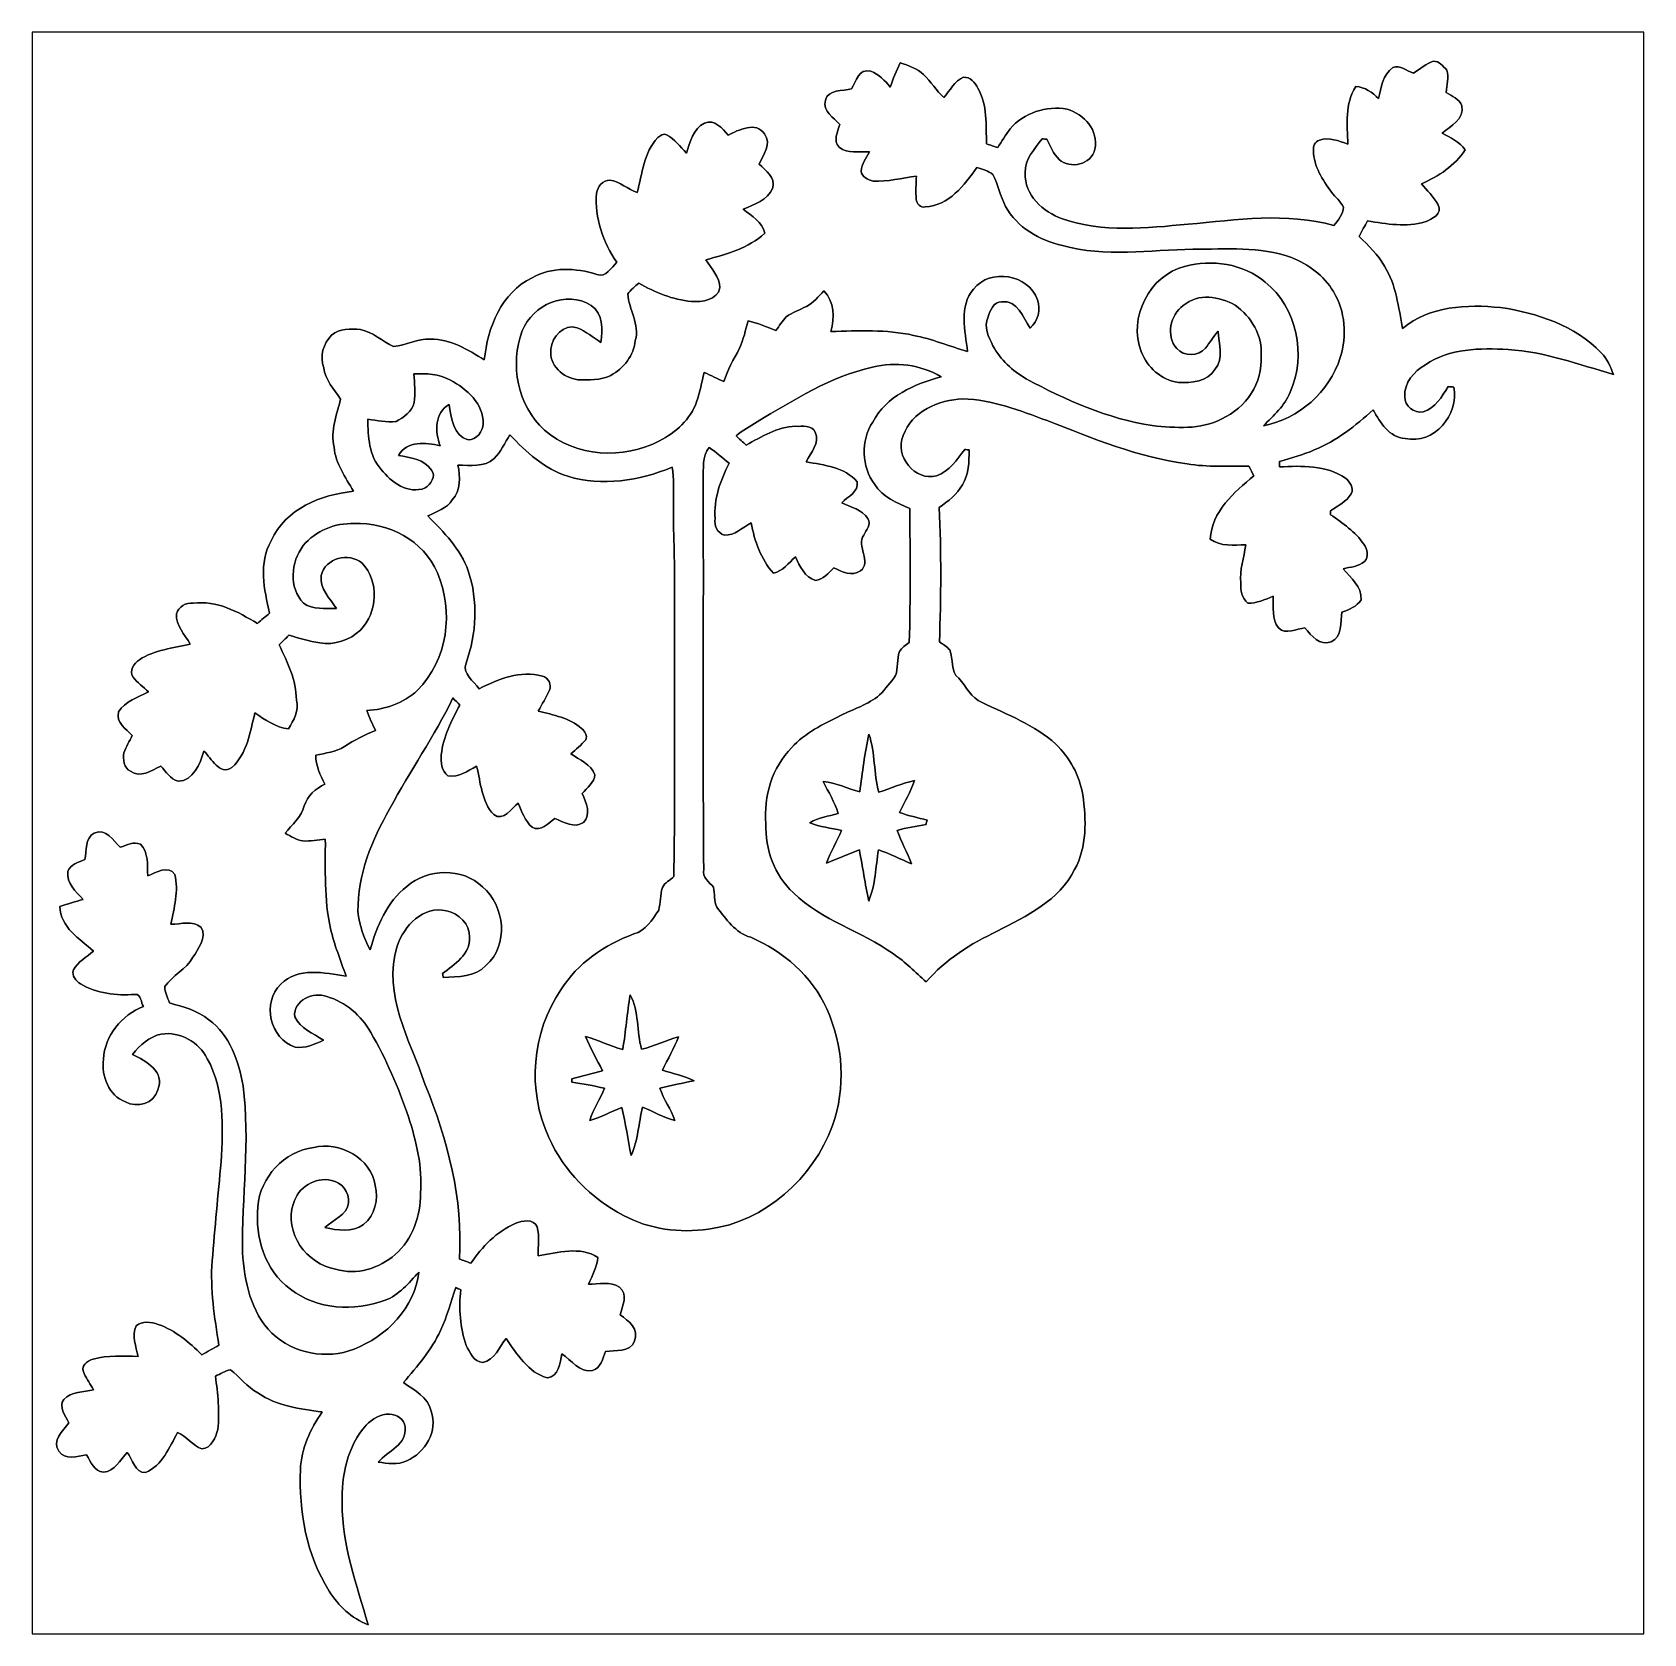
# Model space of a CAD drawing. Header units: centimetres. Extents: x -16.8 to 16.8, y -16.7 to 16.7.
import ezdxf

# ---------------------------------------------------------------- set-up
doc = ezdxf.new("R2010")
doc.units = ezdxf.units.CM
doc.header["$MEASUREMENT"] = 0
doc.layers.add('Layer 1', color=7, linetype='Continuous')

msp = doc.modelspace()

# ---------------------------------------------------------------- linework, layer by layer
at = {"layer": 'Layer 1', "color": 7}
for points, knots in [([(-16.77458, 16.66875), (-16.77458, 16.66875), (16.77458, 16.66875), (16.77458, 16.66875), (16.77458, 16.66875), (16.77458, 16.66875), (16.77458, -16.66875), (16.77458, -16.66875), (16.77458, -16.66875), (16.77458, -16.66875), (-16.77458, -16.66875), (-16.77458, -16.66875), (-16.77458, -16.66875), (-16.77458, -16.66875), (-16.77458, 16.66875), (-16.77458, 16.66875), (-16.77458, 16.66875), (-16.77458, 16.66875), (-16.77458, 16.66875), (-16.77458, 16.66875)], [0, 0, 0, 0, 0.16666667, 0.16666667, 0.16666667, 0.16666667, 0.33333333, 0.33333333, 0.33333333, 0.33333333, 0.5, 0.5, 0.5, 0.5, 0.66666667, 0.66666667, 0.66666667, 0.66666667, 1, 1, 1, 1]), ([(11.98245, 15.81856), (11.84557, 15.85313), (11.69917, 16.00341), (11.551, 15.9318), (11.551, 15.9318), (11.33898, 15.78751), (11.31147, 15.51305), (11.25537, 15.28621), (11.25537, 15.28621), (11.12626, 15.4178), (10.97033, 15.52892), (10.77771, 15.54021), (10.77771, 15.54021), (10.54806, 15.18003), (10.60132, 14.74576), (10.61649, 14.34006), (10.61649, 14.34006), (10.42741, 14.40709), (10.22667, 14.48506), (10.02347, 14.42473), (10.02347, 14.42473), (9.93281, 14.39474), (9.8873, 14.29138), (9.89683, 14.20142), (9.89683, 14.20142), (9.90459, 13.87757), (10.08874, 13.59464), (10.27324, 13.34241), (10.27324, 13.34241), (10.35156, 13.23411), (10.46445, 13.1505), (10.52371, 13.02844), (10.52371, 13.02844), (10.52512, 12.87815), (10.40377, 12.76138), (10.32545, 12.6425), (10.32545, 12.6425), (9.33556, 12.92895), (8.29416, 12.76068), (7.28662, 12.67354), (7.28662, 12.67354), (6.41844, 12.59099), (5.51145, 12.49362), (4.67042, 12.78326), (4.67042, 12.78326), (4.27037, 12.92613), (3.87033, 13.28138), (3.89925, 13.73964), (3.89925, 13.73964), (3.87985, 14.02327), (4.09928, 14.2367), (4.24744, 14.45084), (4.24744, 14.45084), (4.27284, 14.44837), (4.32364, 14.44343), (4.34904, 14.44096), (4.34904, 14.44096), (4.42666, 14.29808), (4.48063, 14.13404), (4.60234, 14.02115), (4.60234, 14.02115), (4.83059, 13.80913), (5.27756, 13.91391), (5.3467, 14.23458), (5.3467, 14.23458), (5.43595, 14.62264), (5.11704, 14.96554), (4.7692, 15.06961), (4.7692, 15.06961), (4.33952, 15.14193), (3.86891, 14.99129), (3.58105, 14.65862), (3.58105, 14.65862), (3.48897, 14.53303), (3.40995, 14.39862), (3.32705, 14.26704), (3.32705, 14.26704), (3.24908, 14.29314), (3.17147, 14.3189), (3.09351, 14.34359), (3.09351, 14.34359), (3.07516, 14.73165), (3.11714, 15.1578), (2.90936, 15.50494), (2.90936, 15.50494), (2.86244, 15.61924), (2.74849, 15.74624), (2.61373, 15.73036), (2.61373, 15.73036), (2.42394, 15.65663), (2.3308, 15.45519), (2.20627, 15.30703), (2.20627, 15.30703), (2.04646, 15.45061), (1.93675, 15.64005), (1.78188, 15.78786), (1.78188, 15.78786), (1.64818, 15.91522), (1.4672, 15.97519), (1.29505, 16.03022), (1.29505, 16.03022), (1.21391, 15.86794), (1.14829, 15.69896), (1.08867, 15.52787), (1.08867, 15.52787), (0.97402, 15.66016), (0.84984, 15.7921), (0.68263, 15.85736), (0.68263, 15.85736), (0.43109, 15.92509), (0.37641, 15.64852), (0.28363, 15.48836), (0.28363, 15.48836), (0.09984, 15.44144), (-0.2099, 15.48553), (-0.26141, 15.25411), (-0.26141, 15.25411), (-0.32244, 15.01775), (-0.09349, 14.89498), (0.03775, 14.75105), (0.03775, 14.75105), (-0.00423, 14.60324), (-0.10936, 14.40427), (0.0254, 14.27797), (0.0254, 14.27797), (0.19897, 14.12628), (0.44379, 14.19437), (0.65405, 14.17779), (0.65405, 14.17779), (0.58914, 14.04973), (0.4886, 13.92802), (0.48154, 13.7795), (0.48154, 13.7795), (0.4886, 13.6525), (0.62794, 13.60487), (0.72884, 13.56748), (0.72884, 13.56748), (1.03399, 13.55407), (1.33209, 13.6331), (1.6323, 13.67578), (1.6323, 13.67578), (1.62489, 13.51421), (1.61784, 13.35229), (1.62631, 13.19036), (1.62631, 13.19036), (1.63513, 13.09793), (1.71909, 13.01503), (1.8161, 13.03267), (1.8161, 13.03267), (2.30505, 13.05772), (2.63596, 13.48881), (2.89313, 13.85641), (2.89313, 13.85641), (3.00637, 13.81407), (3.13161, 13.78585), (3.22615, 13.70683), (3.22615, 13.70683), (3.33093, 13.4941), (3.38384, 13.25809), (3.48474, 13.04325), (3.48474, 13.04325), (3.72992, 12.60546), (4.19629, 12.33629), (4.67466, 12.22728), (4.67466, 12.22728), (5.56119, 11.97963), (6.48688, 12.1412), (7.39034, 12.15143), (7.39034, 12.15143), (8.07332, 12.14826), (8.78346, 12.22057), (9.43822, 11.97963), (9.43822, 11.97963), (9.7917, 11.83852), (10.11943, 11.60216), (10.31487, 11.26878), (10.31487, 11.26878), (10.5664, 10.86344), (10.59145, 10.34732), (10.45739, 9.89683), (10.45739, 9.89683), (10.22562, 9.18281), (9.59908, 8.61624), (8.85754, 8.47725), (8.85754, 8.47725), (9.0678, 8.68962), (9.30346, 8.89), (9.41246, 9.17892), (9.41246, 9.17892), (9.75819, 9.94339), (9.55534, 10.93717), (8.89494, 11.4681), (8.89494, 11.4681), (8.43844, 11.85439), (7.78263, 11.94611), (7.21607, 11.79266), (7.21607, 11.79266), (6.48441, 11.61274), (6.03497, 10.71915), (6.31437, 10.02206), (6.31437, 10.02206), (6.42973, 9.69151), (6.73735, 9.42869), (7.08554, 9.38071), (7.08554, 9.38071), (7.35189, 9.36413), (7.69585, 9.39024), (7.84648, 9.65059), (7.84648, 9.65059), (8.0391, 9.87354), (7.92797, 10.18681), (7.91175, 10.44857), (7.91175, 10.44857), (7.82249, 10.33145), (7.74065, 10.20833), (7.64928, 10.09262), (7.64928, 10.09262), (7.50676, 9.91623), (7.19914, 9.91376), (7.05132, 10.08486), (7.05132, 10.08486), (6.82025, 10.33992), (6.91656, 10.7883), (7.18891, 10.9788), (7.18891, 10.9788), (7.49547, 11.24585), (7.94209, 11.17388), (8.26735, 10.98479), (8.26735, 10.98479), (8.60354, 10.75196), (8.84626, 10.34909), (8.80639, 9.92999), (8.80639, 9.92999), (8.85543, 9.36942), (8.4903, 8.84908), (7.99253, 8.6233), (7.99253, 8.6233), (7.54697, 8.38412), (7.02627, 8.43421), (6.54332, 8.47937), (6.54332, 8.47937), (5.61164, 8.62436), (4.73922, 9.01241), (3.91478, 9.45621), (3.91478, 9.45621), (3.63255, 9.62131), (3.38561, 9.85273), (3.22509, 10.13919), (3.22509, 10.13919), (3.14113, 10.3251), (3.02295, 10.53536), (3.12385, 10.74138), (3.12385, 10.74138), (3.16054, 10.87508), (3.24167, 11.05323), (3.4036, 11.05994), (3.4036, 11.05994), (3.73803, 11.09804), (3.85269, 10.73326), (4.00297, 10.50749), (4.00297, 10.50749), (4.15361, 10.662), (4.23404, 10.88708), (4.15078, 11.09945), (4.15078, 11.09945), (3.98251, 11.62932), (3.1623, 11.76302), (2.82363, 11.32381), (2.82363, 11.32381), (2.51001, 10.96504), (2.65077, 10.45139), (2.69557, 10.02312), (2.69557, 10.02312), (2.31951, 10.13248), (1.95651, 10.28559), (1.57057, 10.35826), (1.57057, 10.35826), (1.00683, 10.48561), (0.42616, 10.45598), (-0.1464, 10.4394), (-0.1464, 10.4394), (-0.0635, 10.72621), (-0.07902, 11.055), (-0.29245, 11.28254), (-0.29245, 11.28254), (-0.40252, 11.16506), (-0.51188, 11.04159), (-0.65476, 10.96257), (-0.65476, 10.96257), (-0.79446, 10.88743), (-0.95109, 10.84157), (-1.07879, 10.74561), (-1.07879, 10.74561), (-1.15817, 10.65601), (-1.22379, 10.55582), (-1.29364, 10.45916), (-1.29364, 10.45916), (-1.48202, 10.53853), (-1.67287, 10.61544), (-1.87254, 10.66094), (-1.87254, 10.66094), (-1.92511, 10.46868), (-1.96744, 10.27148), (-2.04893, 10.08909), (-2.04893, 10.08909), (-2.17311, 9.86578), (-2.29976, 9.64106), (-2.37384, 9.39518), (-2.37384, 9.39518), (-2.51072, 9.45797), (-2.64548, 9.525), (-2.78306, 9.58603), (-2.78306, 9.58603), (-2.84163, 9.38424), (-2.86667, 9.17328), (-2.94393, 8.97643), (-2.94393, 8.97643), (-3.06529, 8.60778), (-3.38349, 8.34072), (-3.7144, 8.1601), (-3.7144, 8.1601), (-4.46546, 7.7724), (-5.46312, 7.81756), (-6.11152, 8.388), (-6.11152, 8.388), (-6.66962, 8.89388), (-6.8386, 9.75607), (-6.57225, 10.45104), (-6.57225, 10.45104), (-6.35847, 10.99785), (-5.65609, 11.303), (-5.13891, 10.98303), (-5.13891, 10.98303), (-4.88597, 10.79853), (-4.89938, 10.48844), (-4.93466, 10.21327), (-4.93466, 10.21327), (-5.09799, 10.31557), (-5.25074, 10.43905), (-5.42749, 10.51701), (-5.42749, 10.51701), (-5.71147, 10.60309), (-5.95701, 10.33251), (-5.9757, 10.07039), (-5.9757, 10.07039), (-6.0258, 9.74019), (-5.72064, 9.47244), (-5.41655, 9.43469), (-5.41655, 9.43469), (-5.1876, 9.43187), (-4.9403, 9.41987), (-4.73004, 9.52676), (-4.73004, 9.52676), (-4.45699, 9.66929), (-4.25133, 9.94057), (-4.21922, 10.25243), (-4.21922, 10.25243), (-4.12538, 10.58686), (-4.34904, 10.8966), (-4.37833, 11.22151), (-4.37833, 11.22151), (-4.31059, 11.30512), (-4.22698, 11.37426), (-4.14867, 11.44834), (-4.14867, 11.44834), (-3.81141, 11.25326), (-3.44099, 11.10051), (-3.04976, 11.06417), (-3.04976, 11.06417), (-2.83598, 11.04935), (-2.50966, 11.09063), (-2.45745, 11.34604), (-2.45745, 11.34604), (-2.45745, 11.57464), (-2.63843, 11.74715), (-2.74955, 11.93059), (-2.74955, 11.93059), (-2.31704, 12.05336), (-1.86549, 12.16977), (-1.52435, 12.48304), (-1.52435, 12.48304), (-1.57903, 12.72187), (-1.79246, 12.84958), (-1.9752, 12.98257), (-1.9752, 12.98257), (-1.74625, 13.08559), (-1.46085, 13.17061), (-1.35996, 13.42637), (-1.35996, 13.42637), (-1.29434, 13.65638), (-1.50883, 13.78514), (-1.63901, 13.92308), (-1.63901, 13.92308), (-1.55787, 14.11781), (-1.3716, 14.345), (-1.53317, 14.55279), (-1.53317, 14.55279), (-1.70074, 14.8209), (-2.07469, 14.62934), (-2.28671, 14.52951), (-2.28671, 14.52951), (-2.41018, 14.6685), (-2.56364, 14.86217), (-2.78095, 14.77645), (-2.78095, 14.77645), (-3.00919, 14.66003), (-3.08575, 14.3831), (-3.15101, 14.15344), (-3.15101, 14.15344), (-3.28436, 14.28468), (-3.39866, 14.44343), (-3.56694, 14.53233), (-3.56694, 14.53233), (-3.6322, 14.57078), (-3.70099, 14.51434), (-3.75038, 14.47482), (-3.75038, 14.47482), (-4.04636, 14.1665), (-4.07741, 13.7227), (-4.17901, 13.32936), (-4.17901, 13.32936), (-4.3748, 13.40379), (-4.53954, 13.55478), (-4.74909, 13.59253), (-4.74909, 13.59253), (-4.89232, 13.58935), (-5.00874, 13.45389), (-5.02744, 13.31736), (-5.02744, 13.31736), (-5.07294, 12.80407), (-4.89056, 12.30171), (-4.60551, 11.88226), (-4.60551, 11.88226), (-4.71664, 11.77431), (-4.832, 11.55136), (-5.02144, 11.62861), (-5.02144, 11.62861), (-5.46065, 11.76479), (-5.95912, 11.79054), (-6.37011, 11.55524), (-6.37011, 11.55524), (-7.00899, 11.24832), (-7.29544, 10.51595), (-7.36388, 9.8492), (-7.36388, 9.8492), (-7.70643, 10.05875), (-8.06732, 10.28841), (-8.48572, 10.27994), (-8.48572, 10.27994), (-8.75383, 10.2997), (-8.99266, 10.14871), (-9.2523, 10.12543), (-9.2523, 10.12543), (-9.48761, 10.23091), (-9.68375, 10.42917), (-9.94304, 10.48032), (-9.94304, 10.48032), (-10.14342, 10.50184), (-10.37943, 10.50466), (-10.54135, 10.36461), (-10.54135, 10.36461), (-10.71633, 10.19034), (-10.79324, 9.92117), (-10.70681, 9.6834), (-10.70681, 9.6834), (-10.66906, 9.4294), (-10.4962, 9.23431), (-10.35438, 9.03182), (-10.35438, 9.03182), (-10.43587, 8.7055), (-10.57099, 8.37177), (-10.49161, 8.02993), (-10.49161, 8.02993), (-10.46127, 7.68315), (-10.24855, 7.40798), (-10.08874, 7.11412), (-10.08874, 7.11412), (-10.7696, 7.0425), (-11.50126, 6.74934), (-11.79759, 6.08436), (-11.79759, 6.08436), (-12.06712, 5.62081), (-11.94682, 5.06871), (-11.83287, 4.57694), (-11.83287, 4.57694), (-11.91754, 4.50568), (-12.00185, 4.43442), (-12.08617, 4.3628), (-12.08617, 4.3628), (-12.48904, 4.59952), (-12.93566, 4.85599), (-13.42319, 4.78084), (-13.42319, 4.78084), (-13.57771, 4.80942), (-13.72306, 4.70288), (-13.7735, 4.56424), (-13.7735, 4.56424), (-13.78162, 4.31729), (-13.60417, 4.13067), (-13.48352, 3.93312), (-13.48352, 3.93312), (-13.84194, 3.84916), (-14.22894, 3.81247), (-14.54362, 3.60609), (-14.54362, 3.60609), (-14.64945, 3.52919), (-14.77116, 3.37503), (-14.67626, 3.24556), (-14.67626, 3.24556), (-14.58136, 3.1309), (-14.46036, 3.04094), (-14.35418, 2.93688), (-14.35418, 2.93688), (-14.57643, 2.82434), (-14.8396, 2.74532), (-14.97753, 2.51883), (-14.97753, 2.51883), (-15.03539, 2.28812), (-14.82302, 2.16711), (-14.69143, 2.02636), (-14.69143, 2.02636), (-14.75352, 1.91064), (-14.82196, 1.7974), (-14.86429, 1.67217), (-14.86429, 1.67217), (-14.88934, 1.53458), (-14.87382, 1.35255), (-14.72883, 1.28693), (-14.72883, 1.28693), (-14.52527, 1.12854), (-14.29209, 1.30845), (-14.09841, 1.39136), (-14.09841, 1.39136), (-13.9887, 1.27811), (-13.89803, 1.12183), (-13.73893, 1.07597), (-13.73893, 1.07597), (-13.41684, 1.08726), (-13.28491, 1.44357), (-13.19953, 1.70392), (-13.19953, 1.70392), (-13.04396, 1.55504), (-12.88062, 1.19168), (-12.61604, 1.36243), (-12.61604, 1.36243), (-12.30207, 1.65559), (-12.2361, 2.10503), (-12.13979, 2.50366), (-12.13979, 2.50366), (-11.92918, 2.34985), (-11.70552, 2.2031), (-11.43988, 2.16676), (-11.43988, 2.16676), (-11.32911, 2.34703), (-11.2208, 2.54706), (-11.27478, 2.76825), (-11.27478, 2.76825), (-11.2776, 3.18135), (-11.46069, 3.55318), (-11.63391, 3.91654), (-11.63391, 3.91654), (-11.56688, 3.98251), (-11.5002, 4.04848), (-11.43388, 4.11515), (-11.43388, 4.11515), (-11.21939, 4.06083), (-11.00878, 3.99203), (-10.79006, 3.95711), (-10.79006, 3.95711), (-10.48491, 3.90631), (-10.16282, 4.01355), (-9.93916, 4.22451), (-9.93916, 4.22451), (-9.58391, 4.58611), (-9.55005, 5.24334), (-9.90494, 5.61657), (-9.90494, 5.61657), (-10.18293, 5.84764), (-10.67611, 5.72523), (-10.75866, 5.35799), (-10.75866, 5.35799), (-10.79253, 5.08564), (-10.57839, 4.88139), (-10.44363, 4.67254), (-10.44363, 4.67254), (-10.67259, 4.68983), (-10.93117, 4.6355), (-11.12591, 4.78402), (-11.12591, 4.78402), (-11.43811, 5.10258), (-11.39296, 5.64727), (-11.13296, 5.98276), (-11.13296, 5.98276), (-10.8779, 6.29109), (-10.47044, 6.46007), (-10.07181, 6.43925), (-10.07181, 6.43925), (-9.36378, 6.47488), (-8.62083, 6.08753), (-8.34108, 5.41726), (-8.34108, 5.41726), (-7.99289, 4.61892), (-8.12447, 3.59234), (-8.75665, 2.97074), (-8.75665, 2.97074), (-9.04099, 2.69663), (-9.42587, 2.57669), (-9.8111, 2.54706), (-9.8111, 2.54706), (-9.75713, 2.40559), (-9.69292, 2.26766), (-9.62766, 2.13078), (-9.62766, 2.13078), (-9.85308, 2.04329), (-10.07039, 1.9364), (-10.27183, 1.80234), (-10.27183, 1.80234), (-10.44893, 1.68346), (-10.66835, 1.66546), (-10.87085, 1.6196), (-10.87085, 1.6196), (-10.8779, 1.403), (-10.7763, 1.20721), (-10.68564, 1.01671), (-10.68564, 1.01671), (-10.87367, 0.92146), (-11.04794, 0.77929), (-11.11038, 0.56868), (-11.11038, 0.56868), (-11.17283, 0.33091), (-11.36509, 0.17886), (-11.50867, -0.0067), (-11.50867, -0.0067), (-11.39155, -0.0695), (-11.27513, -0.14393), (-11.14143, -0.16475), (-11.14143, -0.16475), (-10.98444, -0.17533), (-10.82851, -0.14817), (-10.67294, -0.12947), (-10.67294, -0.12947), (-10.66906, -0.74965), (-10.70363, -1.37936), (-10.56217, -1.98896), (-10.56217, -1.98896), (-10.49161, -2.3308), (-10.34838, -2.65148), (-10.2422, -2.98309), (-10.2422, -2.98309), (-10.68705, -2.90936), (-11.24867, -2.78306), (-11.59686, -3.1496), (-11.59686, -3.1496), (-12.00468, -3.52354), (-11.82194, -4.2866), (-11.30265, -4.45841), (-11.30265, -4.45841), (-11.09451, -4.49192), (-10.89589, -4.3942), (-10.71174, -4.31341), (-10.71174, -4.31341), (-10.92764, -4.17019), (-11.19117, -4.07247), (-11.31111, -3.82341), (-11.31111, -3.82341), (-11.34674, -3.48368), (-10.91918, -3.29177), (-10.63943, -3.40572), (-10.63943, -3.40572), (-10.25066, -3.51649), (-9.92505, -3.80153), (-9.72608, -4.14937), (-9.72608, -4.14937), (-9.40435, -4.7057), (-9.15388, -5.30049), (-8.94009, -5.9055), (-8.94009, -5.9055), (-8.78064, -6.4202), (-8.64588, -6.95325), (-8.6928, -7.49759), (-8.6928, -7.49759), (-8.68468, -7.96996), (-8.86037, -8.45644), (-9.21561, -8.77641), (-9.21561, -8.77641), (-9.55428, -9.05898), (-10.02171, -9.22161), (-10.4581, -9.07662), (-10.4581, -9.07662), (-11.06311, -8.97996), (-11.53866, -8.31356), (-11.33793, -7.71243), (-11.33793, -7.71243), (-11.24091, -7.38152), (-10.88708, -7.15116), (-10.54559, -7.23124), (-10.54559, -7.23124), (-10.32792, -7.26123), (-10.16882, -7.48136), (-10.18963, -7.6962), (-10.18963, -7.6962), (-10.21644, -7.95655), (-10.51489, -8.05462), (-10.68352, -8.2109), (-10.68352, -8.2109), (-10.41788, -8.27511), (-10.11555, -8.31674), (-9.87778, -8.15022), (-9.87778, -8.15022), (-9.63683, -7.9562), (-9.56486, -7.62811), (-9.63401, -7.33601), (-9.63401, -7.33601), (-9.71409, -6.76557), (-10.37908, -6.41456), (-10.91494, -6.54473), (-10.91494, -6.54473), (-11.52737, -6.62623), (-12.0329, -7.16456), (-12.0777, -7.77981), (-12.0777, -7.77981), (-12.13661, -8.41057), (-11.93306, -9.11225), (-11.40072, -9.49431), (-11.40072, -9.49431), (-10.85039, -9.92329), (-10.06793, -9.96527), (-9.42869, -9.72714), (-9.42869, -9.72714), (-9.13342, -9.61919), (-8.93692, -9.36343), (-8.72702, -9.14329), (-8.72702, -9.14329), (-8.81521, -9.87989), (-9.39835, -10.48667), (-10.07463, -10.74138), (-10.07463, -10.74138), (-10.64966, -10.97104), (-11.33687, -10.83451), (-11.78595, -10.41047), (-11.78595, -10.41047), (-12.23186, -9.9755), (-12.35075, -9.32639), (-12.39802, -8.7316), (-12.39802, -8.7316), (-12.41601, -7.57555), (-12.23116, -6.41526), (-12.38673, -5.26203), (-12.38673, -5.26203), (-12.46964, -4.75121), (-12.66437, -4.20688), (-13.09476, -3.88726), (-13.09476, -3.88726), (-13.33006, -3.69288), (-13.63204, -3.61844), (-13.91849, -3.5373), (-13.91849, -3.5373), (-13.95871, -3.42688), (-14.01233, -3.31717), (-14.01692, -3.19758), (-14.01692, -3.19758), (-13.85253, -2.96721), (-13.57454, -2.83845), (-13.42954, -2.58798), (-13.42954, -2.58798), (-13.31913, -2.41371), (-13.14309, -2.17946), (-13.25421, -1.96497), (-13.25421, -1.96497), (-13.43237, -1.81151), (-13.67543, -1.89971), (-13.88674, -1.89936), (-13.88674, -1.89936), (-13.82536, -1.55857), (-13.716, -1.20368), (-13.80808, -0.86184), (-13.80808, -0.86184), (-13.93684, -0.6604), (-14.20142, -0.82409), (-14.36829, -0.89147), (-14.36829, -0.89147), (-14.38945, -0.66675), (-14.33971, -0.40499), (-14.52386, -0.2346), (-14.52386, -0.2346), (-14.66144, -0.16439), (-14.80785, -0.25929), (-14.94049, -0.29739), (-14.94049, -0.29739), (-15.09254, -0.15628), (-15.23541, 0.10619), (-15.48201, -0.00318), (-15.48201, -0.00318), (-15.68344, -0.10019), (-15.63335, -0.3743), (-15.67815, -0.5521), (-15.67815, -0.5521), (-15.8048, -0.61278), (-15.9833, -0.64699), (-16.03269, -0.79657), (-16.03269, -0.79657), (-16.06797, -1.04916), (-15.8683, -1.22061), (-15.71237, -1.38113), (-15.71237, -1.38113), (-15.87465, -1.4284), (-16.03693, -1.47673), (-16.19779, -1.52964), (-16.19779, -1.52964), (-16.19285, -1.96638), (-15.78398, -2.19992), (-15.5, -2.45886), (-15.5, -2.45886), (-15.64534, -2.57951), (-15.82103, -2.68252), (-15.91804, -2.85115), (-15.91804, -2.85115), (-15.9579, -2.96792), (-15.86618, -3.08151), (-15.77234, -3.14078), (-15.77234, -3.14078), (-15.43156, -3.34257), (-15.0241, -3.38596), (-14.63569, -3.36056), (-14.63569, -3.36056), (-14.50375, -3.3461), (-14.50975, -3.53907), (-14.46142, -3.61139), (-14.46142, -3.61139), (-14.91227, -3.78778), (-15.27104, -4.21816), (-15.28939, -4.71099), (-15.28939, -4.71099), (-15.33843, -5.05495), (-15.18285, -5.46947), (-14.83501, -5.594), (-14.83501, -5.594), (-14.59583, -5.73193), (-14.23247, -5.6328), (-14.16121, -5.34635), (-14.16121, -5.34635), (-14.0014, -4.96923), (-14.40356, -4.74733), (-14.68508, -4.61045), (-14.68508, -4.61045), (-14.53621, -4.41325), (-14.33583, -4.23898), (-14.08889, -4.18606), (-14.08889, -4.18606), (-13.70118, -4.12785), (-13.30254, -4.34975), (-13.12933, -4.69794), (-13.12933, -4.69794), (-12.77197, -5.34952), (-12.79737, -6.1281), (-12.84323, -6.84565), (-12.84323, -6.84565), (-12.90426, -7.53357), (-12.97376, -8.22043), (-13.02773, -8.9087), (-13.02773, -8.9087), (-13.075, -9.49925), (-12.98011, -10.08274), (-12.88768, -10.66306), (-12.88768, -10.66306), (-13.00621, -10.72727), (-13.12439, -10.79429), (-13.24222, -10.86062), (-13.24222, -10.86062), (-13.50821, -10.6045), (-13.79608, -10.35438), (-14.15027, -10.2302), (-14.15027, -10.2302), (-14.29597, -10.18222), (-14.49176, -10.14624), (-14.61276, -10.25878), (-14.61276, -10.25878), (-14.70836, -10.45669), (-14.61382, -10.69269), (-14.56866, -10.89731), (-14.56866, -10.89731), (-14.88123, -10.8839), (-15.20119, -10.8712), (-15.50635, -10.95057), (-15.50635, -10.95057), (-15.63017, -10.98656), (-15.78293, -11.10121), (-15.69297, -11.25432), (-15.69297, -11.25432), (-15.63299, -11.36826), (-15.56456, -11.47974), (-15.49788, -11.59087), (-15.49788, -11.59087), (-15.70708, -11.6399), (-15.96073, -11.61909), (-16.11489, -11.79019), (-16.11489, -11.79019), (-16.24013, -11.94752), (-16.07644, -12.12779), (-16.01505, -12.27667), (-16.01505, -12.27667), (-16.13218, -12.44741), (-16.37736, -12.65096), (-16.2179, -12.86686), (-16.2179, -12.86686), (-16.08984, -13.06795), (-15.83619, -12.97481), (-15.64464, -12.94165), (-15.64464, -12.94165), (-15.55362, -13.08065), (-15.49047, -13.29619), (-15.29327, -13.30607), (-15.29327, -13.30607), (-15.06079, -13.28632), (-14.93802, -13.04819), (-14.79832, -12.89262), (-14.79832, -12.89262), (-14.68473, -13.03549), (-14.6371, -13.32442), (-14.41662, -13.31207), (-14.41662, -13.31207), (-14.06984, -13.1699), (-13.91673, -12.78431), (-13.74775, -12.47775), (-13.74775, -12.47775), (-13.5576, -12.5536), (-13.43978, -12.75468), (-13.24363, -12.81959), (-13.24363, -12.81959), (-13.04255, -12.80901), (-12.95506, -12.58147), (-12.91167, -12.41496), (-12.91167, -12.41496), (-12.86651, -12.04454), (-12.91273, -11.67165), (-12.96, -11.30406), (-12.96, -11.30406), (-12.85663, -11.25961), (-12.75856, -11.20175), (-12.64991, -11.17177), (-12.64991, -11.17177), (-12.45588, -11.32734), (-12.29748, -11.52701), (-12.07946, -11.65401), (-12.07946, -11.65401), (-11.68682, -11.93094), (-11.19752, -11.98527), (-10.73573, -12.0523), (-10.73573, -12.0523), (-10.98726, -12.40649), (-11.17318, -12.81077), (-11.19223, -13.2521), (-11.19223, -13.2521), (-11.22539, -14.12169), (-11.06664, -15.03504), (-10.59251, -15.77869), (-10.59251, -15.77869), (-10.40377, -16.08702), (-10.12508, -16.35231), (-9.78288, -16.48037), (-9.78288, -16.48037), (-10.01642, -15.65275), (-10.32792, -14.82513), (-10.32193, -13.95236), (-10.32193, -13.95236), (-10.33674, -13.38192), (-10.21891, -12.76456), (-9.82416, -12.32958), (-9.82416, -12.32958), (-9.6968, -12.19729), (-9.52359, -12.09005), (-9.3345, -12.09428), (-9.3345, -12.09428), (-9.18774, -12.10486), (-9.02088, -12.20258), (-9.01383, -12.36416), (-9.01383, -12.36416), (-8.96514, -12.73528), (-9.37683, -12.85946), (-9.57298, -13.09617), (-9.57298, -13.09617), (-9.37754, -13.12545), (-9.16376, -13.15826), (-8.97925, -13.06795), (-8.97925, -13.06795), (-8.59649, -12.90743), (-8.32097, -12.44353), (-8.46808, -12.03466), (-8.46808, -12.03466), (-8.53722, -11.74538), (-8.8198, -11.59581), (-9.04663, -11.43917), (-9.04663, -11.43917), (-8.76229, -11.09839), (-8.45503, -10.76466), (-8.27581, -10.35297), (-8.27581, -10.35297), (-8.13329, -10.07004), (-8.06238, -9.7603), (-7.9562, -9.46362), (-7.9562, -9.46362), (-7.92198, -9.47808), (-7.88811, -9.49254), (-7.85389, -9.50736), (-7.85389, -9.50736), (-7.89481, -9.89577), (-7.86836, -10.29794), (-7.74171, -10.66906), (-7.74171, -10.66906), (-7.66269, -10.80699), (-7.57908, -11.01478), (-7.39458, -11.01866), (-7.39458, -11.01866), (-7.14234, -10.97774), (-7.05626, -10.6994), (-6.91056, -10.52266), (-6.91056, -10.52266), (-6.68126, -10.83804), (-6.45372, -11.23774), (-6.04979, -11.34039), (-6.04979, -11.34039), (-5.80672, -11.32205), (-5.79367, -11.02713), (-5.74851, -10.84298), (-5.74851, -10.84298), (-5.55061, -10.97456), (-5.37916, -11.23527), (-5.11069, -11.18835), (-5.11069, -11.18835), (-4.93748, -11.13896), (-4.89444, -10.93611), (-4.83905, -10.79147), (-4.83905, -10.79147), (-4.63621, -10.76149), (-4.33105, -10.81899), (-4.23651, -10.57875), (-4.23651, -10.57875), (-4.13244, -10.32651), (-4.36033, -10.1533), (-4.53672, -10.03018), (-4.53672, -10.03018), (-4.49016, -9.84285), (-4.35786, -9.60967), (-4.54766, -9.45444), (-4.54766, -9.45444), (-4.73957, -9.32709), (-4.98122, -9.39341), (-5.19712, -9.39271), (-5.19712, -9.39271), (-5.10999, -9.21456), (-5.02426, -9.03358), (-4.99674, -8.83497), (-4.99674, -8.83497), (-5.37139, -8.59508), (-5.83318, -8.73513), (-6.24134, -8.80322), (-6.24134, -8.80322), (-6.24346, -8.60354), (-6.21348, -8.39505), (-6.2611, -8.20032), (-6.2611, -8.20032), (-6.34189, -8.01864), (-6.57154, -8.07156), (-6.72147, -8.12871), (-6.72147, -8.12871), (-7.10671, -8.2991), (-7.40763, -8.61236), (-7.64152, -8.95562), (-7.64152, -8.95562), (-7.7216, -8.92669), (-7.80133, -8.89741), (-7.88141, -8.86919), (-7.88141, -8.86919), (-7.79956, -7.62), (-8.12941, -6.38916), (-8.59226, -5.24016), (-8.59226, -5.24016), (-8.91293, -4.312), (-9.47949, -3.36656), (-9.18069, -2.3562), (-9.18069, -2.3562), (-9.0357, -1.93604), (-8.63494, -1.50283), (-8.14705, -1.62243), (-8.14705, -1.62243), (-7.89587, -1.67217), (-7.66022, -1.90006), (-7.67186, -2.16817), (-7.67186, -2.16817), (-7.64646, -2.52271), (-7.99148, -2.73544), (-8.23278, -2.92629), (-8.23278, -2.92629), (-8.22889, -2.94675), (-8.22113, -2.98768), (-8.2169, -3.00814), (-8.2169, -3.00814), (-7.91069, -2.98944), (-7.55721, -3.00037), (-7.32825, -2.76013), (-7.32825, -2.76013), (-6.852, -2.33786), (-6.9282, -1.51624), (-7.40022, -1.12148), (-7.40022, -1.12148), (-7.81897, -0.71367), (-8.54357, -0.73448), (-8.97467, -1.11372), (-8.97467, -1.11372), (-9.39412, -1.43298), (-9.59908, -1.94345), (-9.74019, -2.43346), (-9.74019, -2.43346), (-9.8746, -2.18722), (-9.96386, -1.91488), (-9.99278, -1.63583), (-9.99278, -1.63583), (-10.01254, -0.86783), (-9.69574, -0.14711), (-9.32921, 0.50976), (-9.32921, 0.50976), (-8.90976, 1.28764), (-8.40423, 2.01683), (-8.01723, 2.81234), (-8.01723, 2.81234), (-7.96854, 2.76331), (-7.91986, 2.71357), (-7.87153, 2.66383), (-7.87153, 2.66383), (-8.04686, 2.33997), (-8.2169, 1.99954), (-8.26029, 1.62913), (-8.26029, 1.62913), (-8.27299, 1.47532), (-8.25112, 1.29046), (-8.12165, 1.1871), (-8.12165, 1.1871), (-7.89623, 1.14829), (-7.71031, 1.29328), (-7.52299, 1.38994), (-7.52299, 1.38994), (-7.43514, 1.04669), (-7.42491, 0.65334), (-7.16562, 0.38347), (-7.16562, 0.38347), (-6.96701, 0.22754), (-6.79097, 0.51682), (-6.66115, 0.62301), (-6.66115, 0.62301), (-6.58813, 0.44344), (-6.51334, 0.25294), (-6.37011, 0.11924), (-6.37011, 0.11924), (-6.18102, 0.02434), (-6.03321, 0.20144), (-5.89844, 0.29986), (-5.89844, 0.29986), (-5.71288, 0.23707), (-5.48569, 0.08079), (-5.29978, 0.21943), (-5.29978, 0.21943), (-5.13221, 0.38171), (-5.24051, 0.63959), (-5.32448, 0.81986), (-5.32448, 0.81986), (-5.23275, 0.94368), (-5.06307, 1.04704), (-5.06554, 1.21285), (-5.06554, 1.21285), (-5.13715, 1.43581), (-5.38762, 1.51941), (-5.56154, 1.65065), (-5.56154, 1.65065), (-5.45289, 1.74061), (-5.34529, 1.83233), (-5.25251, 1.93851), (-5.25251, 1.93851), (-5.21053, 2.02459), (-5.27085, 2.12266), (-5.33823, 2.17523), (-5.33823, 2.17523), (-5.58306, 2.40171), (-5.92878, 2.45322), (-6.23888, 2.53824), (-6.23888, 2.53824), (-6.16232, 2.68323), (-6.07201, 2.82152), (-6.00428, 2.97039), (-6.00428, 2.97039), (-5.95313, 3.08857), (-6.03109, 3.23356), (-6.1535, 3.26672), (-6.1535, 3.26672), (-6.61211, 3.38808), (-7.06473, 3.20569), (-7.46901, 3.00179), (-7.46901, 3.00179), (-7.58119, 3.16406), (-7.82955, 3.31399), (-7.741, 3.53589), (-7.741, 3.53589), (-7.52616, 4.15043), (-7.48771, 4.83447), (-7.69761, 5.45641), (-7.69761, 5.45641), (-7.85777, 5.91432), (-8.20632, 6.26039), (-8.53758, 6.59906), (-8.53758, 6.59906), (-8.35589, 6.68902), (-8.14493, 6.75428), (-8.02922, 6.93491), (-8.02922, 6.93491), (-7.84825, 7.1307), (-7.86236, 7.4168), (-7.91139, 7.65986), (-7.91139, 7.65986), (-7.65704, 7.65634), (-7.36318, 7.60906), (-7.15716, 7.79286), (-7.15716, 7.79286), (-7.02098, 7.93856), (-6.93279, 8.12094), (-6.83119, 8.29098), (-6.83119, 8.29098), (-6.49252, 7.92797), (-6.11046, 7.57626), (-5.62716, 7.42491), (-5.62716, 7.42491), (-4.91137, 7.20831), (-4.13526, 7.33249), (-3.45475, 7.61189), (-3.45475, 7.61189), (-3.40431, 7.37552), (-3.42688, 7.13246), (-3.42406, 6.89257), (-3.42406, 6.89257), (-3.43464, 6.28227), (-3.39266, 5.67267), (-3.40325, 5.06236), (-3.40325, 5.06236), (-3.41418, 3.07269), (-3.38631, 1.08268), (-3.41771, -0.90664), (-3.41771, -0.90664), (-3.49532, -0.98249), (-3.60892, -1.03293), (-3.65548, -1.1363), (-3.65548, -1.1363), (-3.70417, -1.2887), (-3.69217, -1.45344), (-3.73274, -1.60831), (-3.73274, -1.60831), (-3.86856, -1.80234), (-4.00403, -2.03518), (-4.2485, -2.10185), (-4.2485, -2.10185), (-4.85563, -2.32304), (-5.42149, -2.70863), (-5.76686, -3.2639), (-5.76686, -3.2639), (-6.37893, -4.15008), (-6.47383, -5.36046), (-6.02121, -6.33554), (-6.02121, -6.33554), (-5.71253, -7.03756), (-5.13962, -7.60342), (-4.46617, -7.96008), (-4.46617, -7.96008), (-3.92889, -8.24971), (-3.29459, -8.33226), (-2.69346, -8.24653), (-2.69346, -8.24653), (-1.51906, -8.08743), (-0.51682, -7.18891), (-0.11465, -6.09071), (-0.11465, -6.09071), (0.16545, -5.30966), (0.11218, -4.41219), (-0.23424, -3.65972), (-0.23424, -3.65972), (-0.5401, -2.97956), (-1.137, -2.46168), (-1.81504, -2.17064), (-1.81504, -2.17064), (-2.14242, -2.08104), (-2.32128, -1.7907), (-2.52413, -1.54517), (-2.52413, -1.54517), (-2.58621, -1.41852), (-2.56223, -1.26436), (-2.59433, -1.1303), (-2.59433, -1.1303), (-2.67935, -1.01635), (-2.83351, -0.92675), (-2.79506, -0.75741), (-2.79506, -0.75741), (-2.82046, 1.94663), (-2.79329, 4.65173), (-2.80811, 7.35577), (-2.80811, 7.35577), (-2.79682, 7.58119), (-2.83351, 7.83907), (-2.67864, 8.02464), (-2.67864, 8.02464), (-2.53753, 7.92127), (-2.40453, 7.80838), (-2.26871, 7.69796), (-2.26871, 7.69796), (-2.44475, 7.33989), (-2.59256, 6.95184), (-2.56011, 6.54438), (-2.56011, 6.54438), (-2.58269, 6.40539), (-2.51213, 6.24029), (-2.36855, 6.20289), (-2.36855, 6.20289), (-2.14771, 6.1909), (-1.9879, 6.3567), (-1.81046, 6.45795), (-1.81046, 6.45795), (-1.73426, 6.07942), (-1.60584, 5.70018), (-1.34479, 5.40632), (-1.34479, 5.40632), (-1.14759, 5.45465), (-1.02588, 5.61587), (-0.88759, 5.74781), (-0.88759, 5.74781), (-0.79587, 5.55519), (-0.69109, 5.32165), (-0.46884, 5.25709), (-0.46884, 5.25709), (-0.30551, 5.26944), (-0.19932, 5.41514), (-0.08996, 5.52027), (-0.08996, 5.52027), (0.07973, 5.43948), (0.29457, 5.3273), (0.46955, 5.45747), (0.46955, 5.45747), (0.70626, 5.64409), (0.37853, 5.97782), (0.53481, 6.20042), (0.53481, 6.20042), (0.58843, 6.30379), (0.69674, 6.42655), (0.62018, 6.54544), (0.62018, 6.54544), (0.50271, 6.73065), (0.26846, 6.78286), (0.08114, 6.87317), (0.08114, 6.87317), (0.19967, 7.00123), (0.43886, 7.10741), (0.39758, 7.3092), (0.39758, 7.3092), (0.13899, 7.62423), (-0.29104, 7.6514), (-0.66146, 7.72936), (-0.66146, 7.72936), (-0.56656, 7.92127), (-0.37112, 8.11424), (-0.47308, 8.34496), (-0.47308, 8.34496), (-0.54046, 8.50265), (-0.74965, 8.45749), (-0.88477, 8.46631), (-0.88477, 8.46631), (-1.26436, 8.45291), (-1.58856, 8.2483), (-1.91311, 8.07579), (-1.91311, 8.07579), (-1.96568, 8.12377), (-2.07081, 8.21972), (-2.12302, 8.26805), (-2.12302, 8.26805), (-1.98755, 8.38235), (-1.83162, 8.46878), (-1.68063, 8.56086), (-1.68063, 8.56086), (-0.92075, 9.01206), (-0.15804, 9.50031), (0.71684, 9.6961), (0.71684, 9.6961), (1.19556, 9.81534), (1.72261, 9.74937), (2.14877, 9.49713), (2.14877, 9.49713), (1.59279, 9.34861), (1.00577, 9.09038), (0.72355, 8.55451), (0.72355, 8.55451), (0.47308, 8.16892), (0.48436, 7.62035), (0.76447, 7.25311), (0.76447, 7.25311), (0.92816, 6.99135), (1.22696, 6.87317), (1.49789, 6.75322), (1.49789, 6.75322), (1.49542, 5.82366), (1.51412, 4.89373), (1.48449, 3.96416), (1.48449, 3.96416), (1.41146, 3.90737), (1.32503, 3.85868), (1.27847, 3.77578), (1.27847, 3.77578), (1.22802, 3.61386), (1.25342, 3.4357), (1.19733, 3.27589), (1.19733, 3.27589), (1.09926, 3.13231), (0.98425, 3.00002), (0.86607, 2.87267), (0.86607, 2.87267), (0.62971, 2.673), (0.32844, 2.58198), (0.05503, 2.44687), (0.05503, 2.44687), (-0.3108, 2.26836), (-0.68898, 2.08421), (-0.96555, 1.77624), (-0.96555, 1.77624), (-1.37266, 1.36349), (-1.54658, 0.76447), (-1.50213, 0.19332), (-1.50213, 0.19332), (-1.51589, -0.3362), (-1.32468, -0.88441), (-0.92851, -1.24601), (-0.92851, -1.24601), (-0.33796, -1.82527), (0.48966, -2.04188), (1.15253, -2.51672), (1.15253, -2.51672), (1.40335, -2.68287), (1.61078, -2.90089), (1.8355, -3.0988), (1.8355, -3.0988), (2.23908, -2.6349), (2.76578, -2.30364), (3.31682, -2.04294), (3.31682, -2.04294), (3.91936, -1.72297), (4.60904, -1.41076), (4.92442, -0.76271), (4.92442, -0.76271), (5.18724, -0.29104), (5.16961, 0.27728), (5.09411, 0.7941), (5.09411, 0.7941), (5.03308, 1.19768), (4.82247, 1.56845), (4.53249, 1.85138), (4.53249, 1.85138), (4.09222, 2.25143), (3.52813, 2.46133), (3.00002, 2.71533), (3.00002, 2.71533), (2.77495, 2.81129), (2.66912, 3.04976), (2.51248, 3.22086), (2.51248, 3.22086), (2.33221, 3.36726), (2.40912, 3.62056), (2.32516, 3.81035), (2.32516, 3.81035), (2.2673, 3.88161), (2.1844, 3.92571), (2.11138, 3.97898), (2.11138, 3.97898), (2.14736, 4.91031), (2.14947, 5.84412), (2.10926, 6.77545), (2.10926, 6.77545), (2.29235, 6.90704), (2.48003, 7.04779), (2.5908, 7.25029), (2.5908, 7.25029), (2.73121, 7.46301), (2.72627, 7.73007), (2.73121, 7.97454), (2.73121, 7.97454), (2.70898, 7.97701), (2.66488, 7.98195), (2.64266, 7.98407), (2.64266, 7.98407), (2.47932, 7.77416), (2.31704, 7.52828), (2.05317, 7.43656), (2.05317, 7.43656), (1.60373, 7.31061), (1.16875, 7.85248), (1.35996, 8.27229), (1.35996, 8.27229), (1.52788, 8.77852), (2.10114, 9.01488), (2.59644, 9.03676), (2.59644, 9.03676), (3.21028, 9.02688), (3.78389, 8.78911), (4.35292, 8.58555), (4.35292, 8.58555), (5.30049, 8.21619), (6.25228, 7.81791), (7.26793, 7.68385), (7.26793, 7.68385), (7.69267, 7.61153), (8.12482, 7.64293), (8.55345, 7.63482), (8.55345, 7.63482), (8.58802, 7.56814), (8.62259, 7.50147), (8.65752, 7.43444), (8.65752, 7.43444), (8.2483, 7.0933), (7.77557, 6.69043), (7.75088, 6.11505), (7.75088, 6.11505), (7.96466, 5.9563), (8.23983, 5.99934), (8.4903, 5.99616), (8.4903, 5.99616), (8.44726, 5.73334), (8.36083, 5.4737), (8.38376, 5.20418), (8.38376, 5.20418), (8.38024, 5.05566), (8.40846, 4.88527), (8.52876, 4.78367), (8.52876, 4.78367), (8.71714, 4.77802), (8.88929, 4.86022), (9.05933, 4.92795), (9.05933, 4.92795), (9.0745, 4.70958), (9.01771, 4.44959), (9.17222, 4.26791), (9.17222, 4.26791), (9.32674, 4.12186), (9.54476, 4.25203), (9.7215, 4.26826), (9.7215, 4.26826), (9.85661, 4.10563), (10.02347, 3.89079), (10.26795, 3.98145), (10.26795, 3.98145), (10.50502, 4.0834), (10.45422, 4.39808), (10.49091, 4.59987), (10.49091, 4.59987), (10.64331, 4.64467), (10.79888, 4.71487), (10.89096, 4.8514), (10.89096, 4.8514), (10.90507, 5.13186), (10.67823, 5.31248), (10.51348, 5.50192), (10.51348, 5.50192), (10.66624, 5.53649), (10.8398, 5.54567), (10.96222, 5.65432), (10.96222, 5.65432), (11.06205, 5.7531), (11.01478, 5.90585), (10.94916, 6.00922), (10.94916, 6.00922), (10.77595, 6.27062), (10.50466, 6.44701), (10.25349, 6.62517), (10.25349, 6.62517), (10.25384, 6.64598), (10.25384, 6.68726), (10.25419, 6.70772), (10.25419, 6.70772), (10.4073, 6.81143), (10.5858, 6.89786), (10.68564, 7.06049), (10.68564, 7.06049), (10.75161, 7.17797), (10.65036, 7.31308), (10.56499, 7.38858), (10.56499, 7.38858), (10.16141, 7.65986), (9.65341, 7.64469), (9.18845, 7.62071), (9.18845, 7.62071), (9.18986, 7.64963), (9.19304, 7.70714), (9.19445, 7.73606), (9.19445, 7.73606), (9.43857, 7.80415), (9.6834, 7.87082), (9.91552, 7.97489), (9.91552, 7.97489), (10.37802, 8.16434), (10.77348, 8.47901), (11.14425, 8.8078), (11.14425, 8.8078), (11.28289, 8.5404), (11.47833, 8.23524), (11.80606, 8.21126), (11.80606, 8.21126), (12.40684, 8.0772), (12.93495, 8.70691), (12.82065, 9.28123), (12.82065, 9.28123), (12.78008, 9.28511), (12.73951, 9.28864), (12.69965, 9.29181), (12.69965, 9.29181), (12.57617, 9.07944), (12.43118, 8.84661), (12.18353, 8.76688), (12.18353, 8.76688), (11.9948, 8.7309), (11.79266, 8.88965), (11.80006, 9.08226), (11.80006, 9.08226), (11.78066, 9.37436), (11.99444, 9.60861), (12.22798, 9.74866), (12.22798, 9.74866), (12.72963, 10.08662), (13.36922, 10.09897), (13.95166, 10.06369), (13.95166, 10.06369), (14.70836, 10.01924), (15.42309, 9.75113), (16.14452, 9.54581), (16.14452, 9.54581), (16.07749, 9.70527), (16.01682, 9.87496), (15.88735, 9.99596), (15.88735, 9.99596), (15.34089, 10.56499), (14.55596, 10.8271), (13.7922, 10.93717), (13.7922, 10.93717), (13.09229, 11.00737), (12.31935, 10.97245), (11.75385, 10.50219), (11.75385, 10.50219), (11.66742, 10.94211), (11.62226, 11.41166), (11.37602, 11.79865), (11.37602, 11.79865), (11.2455, 12.04172), (11.04265, 12.22904), (10.84721, 12.41742), (10.84721, 12.41742), (10.90648, 12.52679), (10.96574, 12.63579), (11.02572, 12.7448), (11.02572, 12.7448), (11.41801, 12.67248), (11.83217, 12.60898), (12.22375, 12.72011), (12.22375, 12.72011), (12.36804, 12.78326), (12.59558, 12.88027), (12.4908, 13.08947), (12.4908, 13.08947), (12.39767, 13.24716), (12.26114, 13.37416), (12.14473, 13.51456), (12.14473, 13.51456), (12.50421, 13.66767), (12.84041, 13.89062), (13.05842, 14.22188), (13.05842, 14.22188), (12.93495, 14.38522), (12.75362, 14.47835), (12.57512, 14.5669), (12.57512, 14.5669), (12.7575, 14.71542), (13.03902, 14.86006), (12.98892, 15.13911), (12.98892, 15.13911), (12.93389, 15.28127), (12.78079, 15.34019), (12.66049, 15.41533), (12.66049, 15.41533), (12.67636, 15.56879), (12.72117, 15.73107), (12.67178, 15.8817), (12.67178, 15.8817), (12.60016, 15.96249), (12.51656, 16.06585), (12.39979, 16.06797), (12.39979, 16.06797), (12.24315, 16.01999), (12.11615, 15.90816), (11.98245, 15.81856)], [0, 0, 0, 0, 0.00235294, 0.00235294, 0.00235294, 0.00235294, 0.00470588, 0.00470588, 0.00470588, 0.00470588, 0.00705882, 0.00705882, 0.00705882, 0.00705882, 0.00941176, 0.00941176, 0.00941176, 0.00941176, 0.01176471, 0.01176471, 0.01176471, 0.01176471, 0.01411765, 0.01411765, 0.01411765, 0.01411765, 0.01647059, 0.01647059, 0.01647059, 0.01647059, 0.01882353, 0.01882353, 0.01882353, 0.01882353, 0.02117647, 0.02117647, 0.02117647, 0.02117647, 0.02352941, 0.02352941, 0.02352941, 0.02352941, 0.02588235, 0.02588235, 0.02588235, 0.02588235, 0.02823529, 0.02823529, 0.02823529, 0.02823529, 0.03058824, 0.03058824, 0.03058824, 0.03058824, 0.03294118, 0.03294118, 0.03294118, 0.03294118, 0.03529412, 0.03529412, 0.03529412, 0.03529412, 0.03764706, 0.03764706, 0.03764706, 0.03764706, 0.04, 0.04, 0.04, 0.04, 0.04235294, 0.04235294, 0.04235294, 0.04235294, 0.04470588, 0.04470588, 0.04470588, 0.04470588, 0.04705882, 0.04705882, 0.04705882, 0.04705882, 0.04941176, 0.04941176, 0.04941176, 0.04941176, 0.05176471, 0.05176471, 0.05176471, 0.05176471, 0.05411765, 0.05411765, 0.05411765, 0.05411765, 0.05647059, 0.05647059, 0.05647059, 0.05647059, 0.05882353, 0.05882353, 0.05882353, 0.05882353, 0.06117647, 0.06117647, 0.06117647, 0.06117647, 0.06352941, 0.06352941, 0.06352941, 0.06352941, 0.06588235, 0.06588235, 0.06588235, 0.06588235, 0.06823529, 0.06823529, 0.06823529, 0.06823529, 0.07058824, 0.07058824, 0.07058824, 0.07058824, 0.07294118, 0.07294118, 0.07294118, 0.07294118, 0.07529412, 0.07529412, 0.07529412, 0.07529412, 0.07764706, 0.07764706, 0.07764706, 0.07764706, 0.08, 0.08, 0.08, 0.08, 0.08235294, 0.08235294, 0.08235294, 0.08235294, 0.08470588, 0.08470588, 0.08470588, 0.08470588, 0.08705882, 0.08705882, 0.08705882, 0.08705882, 0.08941176, 0.08941176, 0.08941176, 0.08941176, 0.09176471, 0.09176471, 0.09176471, 0.09176471, 0.09411765, 0.09411765, 0.09411765, 0.09411765, 0.09647059, 0.09647059, 0.09647059, 0.09647059, 0.09882353, 0.09882353, 0.09882353, 0.09882353, 0.10117647, 0.10117647, 0.10117647, 0.10117647, 0.10352941, 0.10352941, 0.10352941, 0.10352941, 0.10588235, 0.10588235, 0.10588235, 0.10588235, 0.10823529, 0.10823529, 0.10823529, 0.10823529, 0.11058824, 0.11058824, 0.11058824, 0.11058824, 0.11294118, 0.11294118, 0.11294118, 0.11294118, 0.11529412, 0.11529412, 0.11529412, 0.11529412, 0.11764706, 0.11764706, 0.11764706, 0.11764706, 0.12, 0.12, 0.12, 0.12, 0.12235294, 0.12235294, 0.12235294, 0.12235294, 0.12470588, 0.12470588, 0.12470588, 0.12470588, 0.12705882, 0.12705882, 0.12705882, 0.12705882, 0.12941176, 0.12941176, 0.12941176, 0.12941176, 0.13176471, 0.13176471, 0.13176471, 0.13176471, 0.13411765, 0.13411765, 0.13411765, 0.13411765, 0.13647059, 0.13647059, 0.13647059, 0.13647059, 0.13882353, 0.13882353, 0.13882353, 0.13882353, 0.14117647, 0.14117647, 0.14117647, 0.14117647, 0.14352941, 0.14352941, 0.14352941, 0.14352941, 0.14588235, 0.14588235, 0.14588235, 0.14588235, 0.14823529, 0.14823529, 0.14823529, 0.14823529, 0.15058824, 0.15058824, 0.15058824, 0.15058824, 0.15294118, 0.15294118, 0.15294118, 0.15294118, 0.15529412, 0.15529412, 0.15529412, 0.15529412, 0.15764706, 0.15764706, 0.15764706, 0.15764706, 0.16, 0.16, 0.16, 0.16, 0.16235294, 0.16235294, 0.16235294, 0.16235294, 0.16470588, 0.16470588, 0.16470588, 0.16470588, 0.16705882, 0.16705882, 0.16705882, 0.16705882, 0.16941176, 0.16941176, 0.16941176, 0.16941176, 0.17176471, 0.17176471, 0.17176471, 0.17176471, 0.17411765, 0.17411765, 0.17411765, 0.17411765, 0.17647059, 0.17647059, 0.17647059, 0.17647059, 0.17882353, 0.17882353, 0.17882353, 0.17882353, 0.18117647, 0.18117647, 0.18117647, 0.18117647, 0.18352941, 0.18352941, 0.18352941, 0.18352941, 0.18588235, 0.18588235, 0.18588235, 0.18588235, 0.18823529, 0.18823529, 0.18823529, 0.18823529, 0.19058824, 0.19058824, 0.19058824, 0.19058824, 0.19294118, 0.19294118, 0.19294118, 0.19294118, 0.19529412, 0.19529412, 0.19529412, 0.19529412, 0.19764706, 0.19764706, 0.19764706, 0.19764706, 0.2, 0.2, 0.2, 0.2, 0.20235294, 0.20235294, 0.20235294, 0.20235294, 0.20470588, 0.20470588, 0.20470588, 0.20470588, 0.20705882, 0.20705882, 0.20705882, 0.20705882, 0.20941176, 0.20941176, 0.20941176, 0.20941176, 0.21176471, 0.21176471, 0.21176471, 0.21176471, 0.21411765, 0.21411765, 0.21411765, 0.21411765, 0.21647059, 0.21647059, 0.21647059, 0.21647059, 0.21882353, 0.21882353, 0.21882353, 0.21882353, 0.22117647, 0.22117647, 0.22117647, 0.22117647, 0.22352941, 0.22352941, 0.22352941, 0.22352941, 0.22588235, 0.22588235, 0.22588235, 0.22588235, 0.22823529, 0.22823529, 0.22823529, 0.22823529, 0.23058824, 0.23058824, 0.23058824, 0.23058824, 0.23294118, 0.23294118, 0.23294118, 0.23294118, 0.23529412, 0.23529412, 0.23529412, 0.23529412, 0.23764706, 0.23764706, 0.23764706, 0.23764706, 0.24, 0.24, 0.24, 0.24, 0.24235294, 0.24235294, 0.24235294, 0.24235294, 0.24470588, 0.24470588, 0.24470588, 0.24470588, 0.24705882, 0.24705882, 0.24705882, 0.24705882, 0.24941176, 0.24941176, 0.24941176, 0.24941176, 0.25176471, 0.25176471, 0.25176471, 0.25176471, 0.25411765, 0.25411765, 0.25411765, 0.25411765, 0.25647059, 0.25647059, 0.25647059, 0.25647059, 0.25882353, 0.25882353, 0.25882353, 0.25882353, 0.26117647, 0.26117647, 0.26117647, 0.26117647, 0.26352941, 0.26352941, 0.26352941, 0.26352941, 0.26588235, 0.26588235, 0.26588235, 0.26588235, 0.26823529, 0.26823529, 0.26823529, 0.26823529, 0.27058824, 0.27058824, 0.27058824, 0.27058824, 0.27294118, 0.27294118, 0.27294118, 0.27294118, 0.27529412, 0.27529412, 0.27529412, 0.27529412, 0.27764706, 0.27764706, 0.27764706, 0.27764706, 0.28, 0.28, 0.28, 0.28, 0.28235294, 0.28235294, 0.28235294, 0.28235294, 0.28470588, 0.28470588, 0.28470588, 0.28470588, 0.28705882, 0.28705882, 0.28705882, 0.28705882, 0.28941176, 0.28941176, 0.28941176, 0.28941176, 0.29176471, 0.29176471, 0.29176471, 0.29176471, 0.29411765, 0.29411765, 0.29411765, 0.29411765, 0.29647059, 0.29647059, 0.29647059, 0.29647059, 0.29882353, 0.29882353, 0.29882353, 0.29882353, 0.30117647, 0.30117647, 0.30117647, 0.30117647, 0.30352941, 0.30352941, 0.30352941, 0.30352941, 0.30588235, 0.30588235, 0.30588235, 0.30588235, 0.30823529, 0.30823529, 0.30823529, 0.30823529, 0.31058824, 0.31058824, 0.31058824, 0.31058824, 0.31294118, 0.31294118, 0.31294118, 0.31294118, 0.31529412, 0.31529412, 0.31529412, 0.31529412, 0.31764706, 0.31764706, 0.31764706, 0.31764706, 0.32, 0.32, 0.32, 0.32, 0.32235294, 0.32235294, 0.32235294, 0.32235294, 0.32470588, 0.32470588, 0.32470588, 0.32470588, 0.32705882, 0.32705882, 0.32705882, 0.32705882, 0.32941176, 0.32941176, 0.32941176, 0.32941176, 0.33176471, 0.33176471, 0.33176471, 0.33176471, 0.33411765, 0.33411765, 0.33411765, 0.33411765, 0.33647059, 0.33647059, 0.33647059, 0.33647059, 0.33882353, 0.33882353, 0.33882353, 0.33882353, 0.34117647, 0.34117647, 0.34117647, 0.34117647, 0.34352941, 0.34352941, 0.34352941, 0.34352941, 0.34588235, 0.34588235, 0.34588235, 0.34588235, 0.34823529, 0.34823529, 0.34823529, 0.34823529, 0.35058824, 0.35058824, 0.35058824, 0.35058824, 0.35294118, 0.35294118, 0.35294118, 0.35294118, 0.35529412, 0.35529412, 0.35529412, 0.35529412, 0.35764706, 0.35764706, 0.35764706, 0.35764706, 0.36, 0.36, 0.36, 0.36, 0.36235294, 0.36235294, 0.36235294, 0.36235294, 0.36470588, 0.36470588, 0.36470588, 0.36470588, 0.36705882, 0.36705882, 0.36705882, 0.36705882, 0.36941176, 0.36941176, 0.36941176, 0.36941176, 0.37176471, 0.37176471, 0.37176471, 0.37176471, 0.37411765, 0.37411765, 0.37411765, 0.37411765, 0.37647059, 0.37647059, 0.37647059, 0.37647059, 0.37882353, 0.37882353, 0.37882353, 0.37882353, 0.38117647, 0.38117647, 0.38117647, 0.38117647, 0.38352941, 0.38352941, 0.38352941, 0.38352941, 0.38588235, 0.38588235, 0.38588235, 0.38588235, 0.38823529, 0.38823529, 0.38823529, 0.38823529, 0.39058824, 0.39058824, 0.39058824, 0.39058824, 0.39294118, 0.39294118, 0.39294118, 0.39294118, 0.39529412, 0.39529412, 0.39529412, 0.39529412, 0.39764706, 0.39764706, 0.39764706, 0.39764706, 0.4, 0.4, 0.4, 0.4, 0.40235294, 0.40235294, 0.40235294, 0.40235294, 0.40470588, 0.40470588, 0.40470588, 0.40470588, 0.40705882, 0.40705882, 0.40705882, 0.40705882, 0.40941176, 0.40941176, 0.40941176, 0.40941176, 0.41176471, 0.41176471, 0.41176471, 0.41176471, 0.41411765, 0.41411765, 0.41411765, 0.41411765, 0.41647059, 0.41647059, 0.41647059, 0.41647059, 0.41882353, 0.41882353, 0.41882353, 0.41882353, 0.42117647, 0.42117647, 0.42117647, 0.42117647, 0.42352941, 0.42352941, 0.42352941, 0.42352941, 0.42588235, 0.42588235, 0.42588235, 0.42588235, 0.42823529, 0.42823529, 0.42823529, 0.42823529, 0.43058824, 0.43058824, 0.43058824, 0.43058824, 0.43294118, 0.43294118, 0.43294118, 0.43294118, 0.43529412, 0.43529412, 0.43529412, 0.43529412, 0.43764706, 0.43764706, 0.43764706, 0.43764706, 0.44, 0.44, 0.44, 0.44, 0.44235294, 0.44235294, 0.44235294, 0.44235294, 0.44470588, 0.44470588, 0.44470588, 0.44470588, 0.44705882, 0.44705882, 0.44705882, 0.44705882, 0.44941176, 0.44941176, 0.44941176, 0.44941176, 0.45176471, 0.45176471, 0.45176471, 0.45176471, 0.45411765, 0.45411765, 0.45411765, 0.45411765, 0.45647059, 0.45647059, 0.45647059, 0.45647059, 0.45882353, 0.45882353, 0.45882353, 0.45882353, 0.46117647, 0.46117647, 0.46117647, 0.46117647, 0.46352941, 0.46352941, 0.46352941, 0.46352941, 0.46588235, 0.46588235, 0.46588235, 0.46588235, 0.46823529, 0.46823529, 0.46823529, 0.46823529, 0.47058824, 0.47058824, 0.47058824, 0.47058824, 0.47294118, 0.47294118, 0.47294118, 0.47294118, 0.47529412, 0.47529412, 0.47529412, 0.47529412, 0.47764706, 0.47764706, 0.47764706, 0.47764706, 0.48, 0.48, 0.48, 0.48, 0.48235294, 0.48235294, 0.48235294, 0.48235294, 0.48470588, 0.48470588, 0.48470588, 0.48470588, 0.48705882, 0.48705882, 0.48705882, 0.48705882, 0.48941176, 0.48941176, 0.48941176, 0.48941176, 0.49176471, 0.49176471, 0.49176471, 0.49176471, 0.49411765, 0.49411765, 0.49411765, 0.49411765, 0.49647059, 0.49647059, 0.49647059, 0.49647059, 0.49882353, 0.49882353, 0.49882353, 0.49882353, 0.50117647, 0.50117647, 0.50117647, 0.50117647, 0.50352941, 0.50352941, 0.50352941, 0.50352941, 0.50588235, 0.50588235, 0.50588235, 0.50588235, 0.50823529, 0.50823529, 0.50823529, 0.50823529, 0.51058824, 0.51058824, 0.51058824, 0.51058824, 0.51294118, 0.51294118, 0.51294118, 0.51294118, 0.51529412, 0.51529412, 0.51529412, 0.51529412, 0.51764706, 0.51764706, 0.51764706, 0.51764706, 0.52, 0.52, 0.52, 0.52, 0.52235294, 0.52235294, 0.52235294, 0.52235294, 0.52470588, 0.52470588, 0.52470588, 0.52470588, 0.52705882, 0.52705882, 0.52705882, 0.52705882, 0.52941176, 0.52941176, 0.52941176, 0.52941176, 0.53176471, 0.53176471, 0.53176471, 0.53176471, 0.53411765, 0.53411765, 0.53411765, 0.53411765, 0.53647059, 0.53647059, 0.53647059, 0.53647059, 0.53882353, 0.53882353, 0.53882353, 0.53882353, 0.54117647, 0.54117647, 0.54117647, 0.54117647, 0.54352941, 0.54352941, 0.54352941, 0.54352941, 0.54588235, 0.54588235, 0.54588235, 0.54588235, 0.54823529, 0.54823529, 0.54823529, 0.54823529, 0.55058824, 0.55058824, 0.55058824, 0.55058824, 0.55294118, 0.55294118, 0.55294118, 0.55294118, 0.55529412, 0.55529412, 0.55529412, 0.55529412, 0.55764706, 0.55764706, 0.55764706, 0.55764706, 0.56, 0.56, 0.56, 0.56, 0.56235294, 0.56235294, 0.56235294, 0.56235294, 0.56470588, 0.56470588, 0.56470588, 0.56470588, 0.56705882, 0.56705882, 0.56705882, 0.56705882, 0.56941176, 0.56941176, 0.56941176, 0.56941176, 0.57176471, 0.57176471, 0.57176471, 0.57176471, 0.57411765, 0.57411765, 0.57411765, 0.57411765, 0.57647059, 0.57647059, 0.57647059, 0.57647059, 0.57882353, 0.57882353, 0.57882353, 0.57882353, 0.58117647, 0.58117647, 0.58117647, 0.58117647, 0.58352941, 0.58352941, 0.58352941, 0.58352941, 0.58588235, 0.58588235, 0.58588235, 0.58588235, 0.58823529, 0.58823529, 0.58823529, 0.58823529, 0.59058824, 0.59058824, 0.59058824, 0.59058824, 0.59294118, 0.59294118, 0.59294118, 0.59294118, 0.59529412, 0.59529412, 0.59529412, 0.59529412, 0.59764706, 0.59764706, 0.59764706, 0.59764706, 0.6, 0.6, 0.6, 0.6, 0.60235294, 0.60235294, 0.60235294, 0.60235294, 0.60470588, 0.60470588, 0.60470588, 0.60470588, 0.60705882, 0.60705882, 0.60705882, 0.60705882, 0.60941176, 0.60941176, 0.60941176, 0.60941176, 0.61176471, 0.61176471, 0.61176471, 0.61176471, 0.61411765, 0.61411765, 0.61411765, 0.61411765, 0.61647059, 0.61647059, 0.61647059, 0.61647059, 0.61882353, 0.61882353, 0.61882353, 0.61882353, 0.62117647, 0.62117647, 0.62117647, 0.62117647, 0.62352941, 0.62352941, 0.62352941, 0.62352941, 0.62588235, 0.62588235, 0.62588235, 0.62588235, 0.62823529, 0.62823529, 0.62823529, 0.62823529, 0.63058824, 0.63058824, 0.63058824, 0.63058824, 0.63294118, 0.63294118, 0.63294118, 0.63294118, 0.63529412, 0.63529412, 0.63529412, 0.63529412, 0.63764706, 0.63764706, 0.63764706, 0.63764706, 0.64, 0.64, 0.64, 0.64, 0.64235294, 0.64235294, 0.64235294, 0.64235294, 0.64470588, 0.64470588, 0.64470588, 0.64470588, 0.64705882, 0.64705882, 0.64705882, 0.64705882, 0.64941176, 0.64941176, 0.64941176, 0.64941176, 0.65176471, 0.65176471, 0.65176471, 0.65176471, 0.65411765, 0.65411765, 0.65411765, 0.65411765, 0.65647059, 0.65647059, 0.65647059, 0.65647059, 0.65882353, 0.65882353, 0.65882353, 0.65882353, 0.66117647, 0.66117647, 0.66117647, 0.66117647, 0.66352941, 0.66352941, 0.66352941, 0.66352941, 0.66588235, 0.66588235, 0.66588235, 0.66588235, 0.66823529, 0.66823529, 0.66823529, 0.66823529, 0.67058824, 0.67058824, 0.67058824, 0.67058824, 0.67294118, 0.67294118, 0.67294118, 0.67294118, 0.67529412, 0.67529412, 0.67529412, 0.67529412, 0.67764706, 0.67764706, 0.67764706, 0.67764706, 0.68, 0.68, 0.68, 0.68, 0.68235294, 0.68235294, 0.68235294, 0.68235294, 0.68470588, 0.68470588, 0.68470588, 0.68470588, 0.68705882, 0.68705882, 0.68705882, 0.68705882, 0.68941176, 0.68941176, 0.68941176, 0.68941176, 0.69176471, 0.69176471, 0.69176471, 0.69176471, 0.69411765, 0.69411765, 0.69411765, 0.69411765, 0.69647059, 0.69647059, 0.69647059, 0.69647059, 0.69882353, 0.69882353, 0.69882353, 0.69882353, 0.70117647, 0.70117647, 0.70117647, 0.70117647, 0.70352941, 0.70352941, 0.70352941, 0.70352941, 0.70588235, 0.70588235, 0.70588235, 0.70588235, 0.70823529, 0.70823529, 0.70823529, 0.70823529, 0.71058824, 0.71058824, 0.71058824, 0.71058824, 0.71294118, 0.71294118, 0.71294118, 0.71294118, 0.71529412, 0.71529412, 0.71529412, 0.71529412, 0.71764706, 0.71764706, 0.71764706, 0.71764706, 0.72, 0.72, 0.72, 0.72, 0.72235294, 0.72235294, 0.72235294, 0.72235294, 0.72470588, 0.72470588, 0.72470588, 0.72470588, 0.72705882, 0.72705882, 0.72705882, 0.72705882, 0.72941176, 0.72941176, 0.72941176, 0.72941176, 0.73176471, 0.73176471, 0.73176471, 0.73176471, 0.73411765, 0.73411765, 0.73411765, 0.73411765, 0.73647059, 0.73647059, 0.73647059, 0.73647059, 0.73882353, 0.73882353, 0.73882353, 0.73882353, 0.74117647, 0.74117647, 0.74117647, 0.74117647, 0.74352941, 0.74352941, 0.74352941, 0.74352941, 0.74588235, 0.74588235, 0.74588235, 0.74588235, 0.74823529, 0.74823529, 0.74823529, 0.74823529, 0.75058824, 0.75058824, 0.75058824, 0.75058824, 0.75294118, 0.75294118, 0.75294118, 0.75294118, 0.75529412, 0.75529412, 0.75529412, 0.75529412, 0.75764706, 0.75764706, 0.75764706, 0.75764706, 0.76, 0.76, 0.76, 0.76, 0.76235294, 0.76235294, 0.76235294, 0.76235294, 0.76470588, 0.76470588, 0.76470588, 0.76470588, 0.76705882, 0.76705882, 0.76705882, 0.76705882, 0.76941176, 0.76941176, 0.76941176, 0.76941176, 0.77176471, 0.77176471, 0.77176471, 0.77176471, 0.77411765, 0.77411765, 0.77411765, 0.77411765, 0.77647059, 0.77647059, 0.77647059, 0.77647059, 0.77882353, 0.77882353, 0.77882353, 0.77882353, 0.78117647, 0.78117647, 0.78117647, 0.78117647, 0.78352941, 0.78352941, 0.78352941, 0.78352941, 0.78588235, 0.78588235, 0.78588235, 0.78588235, 0.78823529, 0.78823529, 0.78823529, 0.78823529, 0.79058824, 0.79058824, 0.79058824, 0.79058824, 0.79294118, 0.79294118, 0.79294118, 0.79294118, 0.79529412, 0.79529412, 0.79529412, 0.79529412, 0.79764706, 0.79764706, 0.79764706, 0.79764706, 0.8, 0.8, 0.8, 0.8, 0.80235294, 0.80235294, 0.80235294, 0.80235294, 0.80470588, 0.80470588, 0.80470588, 0.80470588, 0.80705882, 0.80705882, 0.80705882, 0.80705882, 0.80941176, 0.80941176, 0.80941176, 0.80941176, 0.81176471, 0.81176471, 0.81176471, 0.81176471, 0.81411765, 0.81411765, 0.81411765, 0.81411765, 0.81647059, 0.81647059, 0.81647059, 0.81647059, 0.81882353, 0.81882353, 0.81882353, 0.81882353, 0.82117647, 0.82117647, 0.82117647, 0.82117647, 0.82352941, 0.82352941, 0.82352941, 0.82352941, 0.82588235, 0.82588235, 0.82588235, 0.82588235, 0.82823529, 0.82823529, 0.82823529, 0.82823529, 0.83058824, 0.83058824, 0.83058824, 0.83058824, 0.83294118, 0.83294118, 0.83294118, 0.83294118, 0.83529412, 0.83529412, 0.83529412, 0.83529412, 0.83764706, 0.83764706, 0.83764706, 0.83764706, 0.84, 0.84, 0.84, 0.84, 0.84235294, 0.84235294, 0.84235294, 0.84235294, 0.84470588, 0.84470588, 0.84470588, 0.84470588, 0.84705882, 0.84705882, 0.84705882, 0.84705882, 0.84941176, 0.84941176, 0.84941176, 0.84941176, 0.85176471, 0.85176471, 0.85176471, 0.85176471, 0.85411765, 0.85411765, 0.85411765, 0.85411765, 0.85647059, 0.85647059, 0.85647059, 0.85647059, 0.85882353, 0.85882353, 0.85882353, 0.85882353, 0.86117647, 0.86117647, 0.86117647, 0.86117647, 0.86352941, 0.86352941, 0.86352941, 0.86352941, 0.86588235, 0.86588235, 0.86588235, 0.86588235, 0.86823529, 0.86823529, 0.86823529, 0.86823529, 0.87058824, 0.87058824, 0.87058824, 0.87058824, 0.87294118, 0.87294118, 0.87294118, 0.87294118, 0.87529412, 0.87529412, 0.87529412, 0.87529412, 0.87764706, 0.87764706, 0.87764706, 0.87764706, 0.88, 0.88, 0.88, 0.88, 0.88235294, 0.88235294, 0.88235294, 0.88235294, 0.88470588, 0.88470588, 0.88470588, 0.88470588, 0.88705882, 0.88705882, 0.88705882, 0.88705882, 0.88941176, 0.88941176, 0.88941176, 0.88941176, 0.89176471, 0.89176471, 0.89176471, 0.89176471, 0.89411765, 0.89411765, 0.89411765, 0.89411765, 0.89647059, 0.89647059, 0.89647059, 0.89647059, 0.89882353, 0.89882353, 0.89882353, 0.89882353, 0.90117647, 0.90117647, 0.90117647, 0.90117647, 0.90352941, 0.90352941, 0.90352941, 0.90352941, 0.90588235, 0.90588235, 0.90588235, 0.90588235, 0.90823529, 0.90823529, 0.90823529, 0.90823529, 0.91058824, 0.91058824, 0.91058824, 0.91058824, 0.91294118, 0.91294118, 0.91294118, 0.91294118, 0.91529412, 0.91529412, 0.91529412, 0.91529412, 0.91764706, 0.91764706, 0.91764706, 0.91764706, 0.92, 0.92, 0.92, 0.92, 0.92235294, 0.92235294, 0.92235294, 0.92235294, 0.92470588, 0.92470588, 0.92470588, 0.92470588, 0.92705882, 0.92705882, 0.92705882, 0.92705882, 0.92941176, 0.92941176, 0.92941176, 0.92941176, 0.93176471, 0.93176471, 0.93176471, 0.93176471, 0.93411765, 0.93411765, 0.93411765, 0.93411765, 0.93647059, 0.93647059, 0.93647059, 0.93647059, 0.93882353, 0.93882353, 0.93882353, 0.93882353, 0.94117647, 0.94117647, 0.94117647, 0.94117647, 0.94352941, 0.94352941, 0.94352941, 0.94352941, 0.94588235, 0.94588235, 0.94588235, 0.94588235, 0.94823529, 0.94823529, 0.94823529, 0.94823529, 0.95058824, 0.95058824, 0.95058824, 0.95058824, 0.95294118, 0.95294118, 0.95294118, 0.95294118, 0.95529412, 0.95529412, 0.95529412, 0.95529412, 0.95764706, 0.95764706, 0.95764706, 0.95764706, 0.96, 0.96, 0.96, 0.96, 0.96235294, 0.96235294, 0.96235294, 0.96235294, 0.96470588, 0.96470588, 0.96470588, 0.96470588, 0.96705882, 0.96705882, 0.96705882, 0.96705882, 0.96941176, 0.96941176, 0.96941176, 0.96941176, 0.97176471, 0.97176471, 0.97176471, 0.97176471, 0.97411765, 0.97411765, 0.97411765, 0.97411765, 0.97647059, 0.97647059, 0.97647059, 0.97647059, 0.97882353, 0.97882353, 0.97882353, 0.97882353, 0.98117647, 0.98117647, 0.98117647, 0.98117647, 0.98352941, 0.98352941, 0.98352941, 0.98352941, 0.98588235, 0.98588235, 0.98588235, 0.98588235, 0.98823529, 0.98823529, 0.98823529, 0.98823529, 0.99058824, 0.99058824, 0.99058824, 0.99058824, 0.99294118, 0.99294118, 0.99294118, 0.99294118, 0.99529412, 0.99529412, 0.99529412, 0.99529412, 1, 1, 1, 1]), ([(-8.83179, 9.5571), (-8.57356, 9.56557), (-8.2991, 9.55957), (-8.06944, 9.42622), (-8.06944, 9.42622), (-7.73465, 9.24701), (-7.37129, 8.93727), (-7.38893, 8.51888), (-7.38893, 8.51888), (-7.38823, 8.35519), (-7.52934, 8.18268), (-7.69691, 8.18162), (-7.69691, 8.18162), (-8.01652, 8.2617), (-8.0458, 8.65258), (-8.09731, 8.92034), (-8.09731, 8.92034), (-8.39858, 8.7443), (-8.39258, 8.35378), (-8.28216, 8.06238), (-8.28216, 8.06238), (-8.58061, 8.12412), (-8.9722, 8.17104), (-9.14753, 7.85848), (-9.14753, 7.85848), (-8.90305, 7.81579), (-8.61483, 7.77487), (-8.45961, 7.55615), (-8.45961, 7.55615), (-8.35942, 7.42774), (-8.48043, 7.25487), (-8.59367, 7.1822), (-8.59367, 7.1822), (-8.94644, 7.04215), (-9.30099, 7.30003), (-9.50771, 7.56638), (-9.50771, 7.56638), (-9.76559, 7.84542), (-9.78394, 8.25182), (-9.78747, 8.61095), (-9.78747, 8.61095), (-9.59344, 8.58696), (-9.39553, 8.54357), (-9.2008, 8.56756), (-9.2008, 8.56756), (-9.04205, 8.65187), (-8.86954, 8.77323), (-8.82262, 8.95844), (-8.82262, 8.95844), (-8.80251, 9.15776), (-8.80921, 9.35849), (-8.83179, 9.5571)], [0, 0, 0, 0, 0.07142857, 0.07142857, 0.07142857, 0.07142857, 0.14285714, 0.14285714, 0.14285714, 0.14285714, 0.21428571, 0.21428571, 0.21428571, 0.21428571, 0.28571429, 0.28571429, 0.28571429, 0.28571429, 0.35714286, 0.35714286, 0.35714286, 0.35714286, 0.42857143, 0.42857143, 0.42857143, 0.42857143, 0.5, 0.5, 0.5, 0.5, 0.57142857, 0.57142857, 0.57142857, 0.57142857, 0.64285714, 0.64285714, 0.64285714, 0.64285714, 0.71428571, 0.71428571, 0.71428571, 0.71428571, 0.78571429, 0.78571429, 0.78571429, 0.78571429, 0.85714286, 0.85714286, 0.85714286, 0.85714286, 1, 1, 1, 1]), ([(0.64417, 2.06058), (0.77682, 1.66934), (0.74048, 1.24389), (0.8509, 0.84772), (0.8509, 0.84772), (1.09679, 0.93169), (1.33597, 1.03681), (1.59138, 1.09044), (1.59138, 1.09044), (1.51306, 0.85831), (1.38395, 0.64841), (1.27847, 0.42862), (1.27847, 0.42862), (1.46614, 0.35666), (1.66476, 0.32032), (1.85843, 0.26635), (1.85843, 0.26635), (1.85173, 0.24483), (1.83868, 0.20179), (1.83233, 0.17992), (1.83233, 0.17992), (1.63054, 0.14182), (1.4284, 0.10654), (1.22943, 0.05433), (1.22943, 0.05433), (1.31339, -0.18521), (1.44568, -0.40393), (1.53247, -0.64311), (1.53247, -0.64311), (1.30281, -0.54539), (1.08162, -0.42686), (0.84279, -0.35207), (0.84279, -0.35207), (0.78176, -0.70626), (0.78352, -1.08162), (0.63888, -1.4157), (0.63888, -1.4157), (0.56409, -1.06327), (0.51364, -0.70661), (0.44485, -0.35348), (0.44485, -0.35348), (0.21272, -0.43603), (-0.01164, -0.5394), (-0.24236, -0.62512), (-0.24236, -0.62512), (-0.15487, -0.39088), (-0.01976, -0.1778), (0.07267, 0.05468), (0.07267, 0.05468), (-0.14781, 0.10513), (-0.37747, 0.12171), (-0.58632, 0.21378), (-0.58632, 0.21378), (-0.40852, 0.32808), (-0.19262, 0.34325), (0.00423, 0.40781), (0.00423, 0.40781), (-0.06985, 0.64135), (-0.19791, 0.85161), (-0.30621, 1.07033), (-0.30621, 1.07033), (-0.03916, 1.05728), (0.19579, 0.91405), (0.45367, 0.85866), (0.45367, 0.85866), (0.51329, 1.25977), (0.55316, 1.66476), (0.64417, 2.06058)], [0, 0, 0, 0, 0.05555556, 0.05555556, 0.05555556, 0.05555556, 0.11111111, 0.11111111, 0.11111111, 0.11111111, 0.16666667, 0.16666667, 0.16666667, 0.16666667, 0.22222222, 0.22222222, 0.22222222, 0.22222222, 0.27777778, 0.27777778, 0.27777778, 0.27777778, 0.33333333, 0.33333333, 0.33333333, 0.33333333, 0.38888889, 0.38888889, 0.38888889, 0.38888889, 0.44444444, 0.44444444, 0.44444444, 0.44444444, 0.5, 0.5, 0.5, 0.5, 0.55555556, 0.55555556, 0.55555556, 0.55555556, 0.61111111, 0.61111111, 0.61111111, 0.61111111, 0.66666667, 0.66666667, 0.66666667, 0.66666667, 0.72222222, 0.72222222, 0.72222222, 0.72222222, 0.77777778, 0.77777778, 0.77777778, 0.77777778, 0.83333333, 0.83333333, 0.83333333, 0.83333333, 0.88888889, 0.88888889, 0.88888889, 0.88888889, 1, 1, 1, 1]), ([(-4.32753, -3.37114), (-4.13879, -3.7144), (-4.19347, -4.13244), (-4.09046, -4.5025), (-4.09046, -4.5025), (-3.82658, -4.43653), (-3.57999, -4.31729), (-3.31893, -4.2418), (-3.31893, -4.2418), (-3.41171, -4.48134), (-3.54189, -4.70394), (-3.65513, -4.93395), (-3.65513, -4.93395), (-3.43606, -5.01297), (-3.20287, -5.05425), (-2.99297, -5.15796), (-2.99297, -5.15796), (-3.2325, -5.20488), (-3.47133, -5.25604), (-3.70911, -5.31142), (-3.70911, -5.31142), (-3.62973, -5.54637), (-3.47768, -5.74816), (-3.39796, -5.98311), (-3.39796, -5.98311), (-3.63643, -5.92808), (-3.84387, -5.79296), (-4.07141, -5.70936), (-4.07141, -5.70936), (-4.15043, -6.04167), (-4.16172, -6.3948), (-4.30495, -6.70983), (-4.30495, -6.70983), (-4.37833, -6.37963), (-4.41431, -6.04202), (-4.5025, -5.715), (-4.5025, -5.715), (-4.72758, -5.79684), (-4.93677, -5.91996), (-5.16819, -5.98452), (-5.16819, -5.98452), (-5.09199, -5.74957), (-4.95371, -5.54179), (-4.86163, -5.31354), (-4.86163, -5.31354), (-5.08706, -5.26239), (-5.31389, -5.21935), (-5.54214, -5.18336), (-5.54214, -5.18336), (-5.54179, -5.16643), (-5.54108, -5.13256), (-5.54073, -5.11528), (-5.54073, -5.11528), (-5.32941, -5.05777), (-5.11634, -5.00627), (-4.90396, -4.95335), (-4.90396, -4.95335), (-5.01791, -4.71346), (-5.15232, -4.48345), (-5.25427, -4.23827), (-5.25427, -4.23827), (-4.99075, -4.30847), (-4.74663, -4.43653), (-4.48169, -4.50356), (-4.48169, -4.50356), (-4.41466, -4.12785), (-4.39208, -3.74685), (-4.32753, -3.37114)], [0, 0, 0, 0, 0.05555556, 0.05555556, 0.05555556, 0.05555556, 0.11111111, 0.11111111, 0.11111111, 0.11111111, 0.16666667, 0.16666667, 0.16666667, 0.16666667, 0.22222222, 0.22222222, 0.22222222, 0.22222222, 0.27777778, 0.27777778, 0.27777778, 0.27777778, 0.33333333, 0.33333333, 0.33333333, 0.33333333, 0.38888889, 0.38888889, 0.38888889, 0.38888889, 0.44444444, 0.44444444, 0.44444444, 0.44444444, 0.5, 0.5, 0.5, 0.5, 0.55555556, 0.55555556, 0.55555556, 0.55555556, 0.61111111, 0.61111111, 0.61111111, 0.61111111, 0.66666667, 0.66666667, 0.66666667, 0.66666667, 0.72222222, 0.72222222, 0.72222222, 0.72222222, 0.77777778, 0.77777778, 0.77777778, 0.77777778, 0.83333333, 0.83333333, 0.83333333, 0.83333333, 0.88888889, 0.88888889, 0.88888889, 0.88888889, 1, 1, 1, 1])]:
    msp.add_open_spline(points, degree=3, knots=knots, dxfattribs=at)
at = {"layer": 'Layer 1', "color": 251}
for points, knots in [([(11.98245, 15.81856), (12.11615, 15.90816), (12.24315, 16.01999), (12.39979, 16.06797), (12.39979, 16.06797), (12.51656, 16.06585), (12.60016, 15.96249), (12.67178, 15.8817), (12.67178, 15.8817), (12.72117, 15.73107), (12.67636, 15.56879), (12.66049, 15.41533), (12.66049, 15.41533), (12.78079, 15.34019), (12.93389, 15.28127), (12.98892, 15.13911), (12.98892, 15.13911), (13.03902, 14.86006), (12.7575, 14.71542), (12.57512, 14.5669), (12.57512, 14.5669), (12.75362, 14.47835), (12.93495, 14.38522), (13.05842, 14.22188), (13.05842, 14.22188), (12.84041, 13.89062), (12.50421, 13.66767), (12.14473, 13.51456), (12.14473, 13.51456), (12.26114, 13.37416), (12.39767, 13.24716), (12.4908, 13.08947), (12.4908, 13.08947), (12.59558, 12.88027), (12.36804, 12.78326), (12.22375, 12.72011), (12.22375, 12.72011), (11.83217, 12.60898), (11.41801, 12.67248), (11.02572, 12.7448), (11.02572, 12.7448), (10.96574, 12.63579), (10.90648, 12.52679), (10.84721, 12.41742), (10.84721, 12.41742), (11.04265, 12.22904), (11.2455, 12.04172), (11.37602, 11.79865), (11.37602, 11.79865), (11.62226, 11.41166), (11.66742, 10.94211), (11.75385, 10.50219), (11.75385, 10.50219), (12.31935, 10.97245), (13.09229, 11.00737), (13.7922, 10.93717), (13.7922, 10.93717), (14.55596, 10.8271), (15.34089, 10.56499), (15.88735, 9.99596), (15.88735, 9.99596), (16.01682, 9.87496), (16.07749, 9.70527), (16.14452, 9.54581), (16.14452, 9.54581), (15.42309, 9.75113), (14.70836, 10.01924), (13.95166, 10.06369), (13.95166, 10.06369), (13.36922, 10.09897), (12.72963, 10.08662), (12.22798, 9.74866), (12.22798, 9.74866), (11.99444, 9.60861), (11.78066, 9.37436), (11.80006, 9.08226), (11.80006, 9.08226), (11.79266, 8.88965), (11.9948, 8.7309), (12.18353, 8.76688), (12.18353, 8.76688), (12.43118, 8.84661), (12.57617, 9.07944), (12.69965, 9.29181), (12.69965, 9.29181), (12.73951, 9.28864), (12.78008, 9.28511), (12.82065, 9.28123), (12.82065, 9.28123), (12.93495, 8.70691), (12.40684, 8.0772), (11.80606, 8.21126), (11.80606, 8.21126), (11.47833, 8.23524), (11.28289, 8.5404), (11.14425, 8.8078), (11.14425, 8.8078), (10.77348, 8.47901), (10.37802, 8.16434), (9.91552, 7.97489), (9.91552, 7.97489), (9.6834, 7.87082), (9.43857, 7.80415), (9.19445, 7.73606), (9.19445, 7.73606), (9.19304, 7.70714), (9.18986, 7.64963), (9.18845, 7.62071), (9.18845, 7.62071), (9.65341, 7.64469), (10.16141, 7.65986), (10.56499, 7.38858), (10.56499, 7.38858), (10.65036, 7.31308), (10.75161, 7.17797), (10.68564, 7.06049), (10.68564, 7.06049), (10.5858, 6.89786), (10.4073, 6.81143), (10.25419, 6.70772), (10.25419, 6.70772), (10.25384, 6.68726), (10.25384, 6.64598), (10.25349, 6.62517), (10.25349, 6.62517), (10.50466, 6.44701), (10.77595, 6.27062), (10.94916, 6.00922), (10.94916, 6.00922), (11.01478, 5.90585), (11.06205, 5.7531), (10.96222, 5.65432), (10.96222, 5.65432), (10.8398, 5.54567), (10.66624, 5.53649), (10.51348, 5.50192), (10.51348, 5.50192), (10.67823, 5.31248), (10.90507, 5.13186), (10.89096, 4.8514), (10.89096, 4.8514), (10.79888, 4.71487), (10.64331, 4.64467), (10.49091, 4.59987), (10.49091, 4.59987), (10.45422, 4.39808), (10.50502, 4.0834), (10.26795, 3.98145), (10.26795, 3.98145), (10.02347, 3.89079), (9.85661, 4.10563), (9.7215, 4.26826), (9.7215, 4.26826), (9.54476, 4.25203), (9.32674, 4.12186), (9.17222, 4.26791), (9.17222, 4.26791), (9.01771, 4.44959), (9.0745, 4.70958), (9.05933, 4.92795), (9.05933, 4.92795), (8.88929, 4.86022), (8.71714, 4.77802), (8.52876, 4.78367), (8.52876, 4.78367), (8.40846, 4.88527), (8.38024, 5.05566), (8.38376, 5.20418), (8.38376, 5.20418), (8.36083, 5.4737), (8.44726, 5.73334), (8.4903, 5.99616), (8.4903, 5.99616), (8.23983, 5.99934), (7.96466, 5.9563), (7.75088, 6.11505), (7.75088, 6.11505), (7.77557, 6.69043), (8.2483, 7.0933), (8.65752, 7.43444), (8.65752, 7.43444), (8.62259, 7.50147), (8.58802, 7.56814), (8.55345, 7.63482), (8.55345, 7.63482), (8.12482, 7.64293), (7.69267, 7.61153), (7.26793, 7.68385), (7.26793, 7.68385), (6.25228, 7.81791), (5.30049, 8.21619), (4.35292, 8.58555), (4.35292, 8.58555), (3.78389, 8.78911), (3.21028, 9.02688), (2.59644, 9.03676), (2.59644, 9.03676), (2.10114, 9.01488), (1.52788, 8.77852), (1.35996, 8.27229), (1.35996, 8.27229), (1.16875, 7.85248), (1.60373, 7.31061), (2.05317, 7.43656), (2.05317, 7.43656), (2.31704, 7.52828), (2.47932, 7.77416), (2.64266, 7.98407), (2.64266, 7.98407), (2.66488, 7.98195), (2.70898, 7.97701), (2.73121, 7.97454), (2.73121, 7.97454), (2.72627, 7.73007), (2.73121, 7.46301), (2.5908, 7.25029), (2.5908, 7.25029), (2.48003, 7.04779), (2.29235, 6.90704), (2.10926, 6.77545), (2.10926, 6.77545), (2.14947, 5.84412), (2.14736, 4.91031), (2.11138, 3.97898), (2.11138, 3.97898), (2.1844, 3.92571), (2.2673, 3.88161), (2.32516, 3.81035), (2.32516, 3.81035), (2.40912, 3.62056), (2.33221, 3.36726), (2.51248, 3.22086), (2.51248, 3.22086), (2.66912, 3.04976), (2.77495, 2.81129), (3.00002, 2.71533), (3.00002, 2.71533), (3.52813, 2.46133), (4.09222, 2.25143), (4.53249, 1.85138), (4.53249, 1.85138), (4.82247, 1.56845), (5.03308, 1.19768), (5.09411, 0.7941), (5.09411, 0.7941), (5.16961, 0.27728), (5.18724, -0.29104), (4.92442, -0.76271), (4.92442, -0.76271), (4.60904, -1.41076), (3.91936, -1.72297), (3.31682, -2.04294), (3.31682, -2.04294), (2.76578, -2.30364), (2.23908, -2.6349), (1.8355, -3.0988), (1.8355, -3.0988), (1.61078, -2.90089), (1.40335, -2.68287), (1.15253, -2.51672), (1.15253, -2.51672), (0.48966, -2.04188), (-0.33796, -1.82527), (-0.92851, -1.24601), (-0.92851, -1.24601), (-1.32468, -0.88441), (-1.51589, -0.3362), (-1.50213, 0.19332), (-1.50213, 0.19332), (-1.54658, 0.76447), (-1.37266, 1.36349), (-0.96555, 1.77624), (-0.96555, 1.77624), (-0.68898, 2.08421), (-0.3108, 2.26836), (0.05503, 2.44687), (0.05503, 2.44687), (0.32844, 2.58198), (0.62971, 2.673), (0.86607, 2.87267), (0.86607, 2.87267), (0.98425, 3.00002), (1.09926, 3.13231), (1.19733, 3.27589), (1.19733, 3.27589), (1.25342, 3.4357), (1.22802, 3.61386), (1.27847, 3.77578), (1.27847, 3.77578), (1.32503, 3.85868), (1.41146, 3.90737), (1.48449, 3.96416), (1.48449, 3.96416), (1.51412, 4.89373), (1.49542, 5.82366), (1.49789, 6.75322), (1.49789, 6.75322), (1.22696, 6.87317), (0.92816, 6.99135), (0.76447, 7.25311), (0.76447, 7.25311), (0.48436, 7.62035), (0.47308, 8.16892), (0.72355, 8.55451), (0.72355, 8.55451), (1.00577, 9.09038), (1.59279, 9.34861), (2.14877, 9.49713), (2.14877, 9.49713), (1.72261, 9.74937), (1.19556, 9.81534), (0.71684, 9.6961), (0.71684, 9.6961), (-0.15804, 9.50031), (-0.92075, 9.01206), (-1.68063, 8.56086), (-1.68063, 8.56086), (-1.83162, 8.46878), (-1.98755, 8.38235), (-2.12302, 8.26805), (-2.12302, 8.26805), (-2.07081, 8.21972), (-1.96568, 8.12377), (-1.91311, 8.07579), (-1.91311, 8.07579), (-1.58856, 8.2483), (-1.26436, 8.45291), (-0.88477, 8.46631), (-0.88477, 8.46631), (-0.74965, 8.45749), (-0.54046, 8.50265), (-0.47308, 8.34496), (-0.47308, 8.34496), (-0.37112, 8.11424), (-0.56656, 7.92127), (-0.66146, 7.72936), (-0.66146, 7.72936), (-0.29104, 7.6514), (0.13899, 7.62423), (0.39758, 7.3092), (0.39758, 7.3092), (0.43886, 7.10741), (0.19967, 7.00123), (0.08114, 6.87317), (0.08114, 6.87317), (0.26846, 6.78286), (0.50271, 6.73065), (0.62018, 6.54544), (0.62018, 6.54544), (0.69674, 6.42655), (0.58843, 6.30379), (0.53481, 6.20042), (0.53481, 6.20042), (0.37853, 5.97782), (0.70626, 5.64409), (0.46955, 5.45747), (0.46955, 5.45747), (0.29457, 5.3273), (0.07973, 5.43948), (-0.08996, 5.52027), (-0.08996, 5.52027), (-0.19932, 5.41514), (-0.30551, 5.26944), (-0.46884, 5.25709), (-0.46884, 5.25709), (-0.69109, 5.32165), (-0.79587, 5.55519), (-0.88759, 5.74781), (-0.88759, 5.74781), (-1.02588, 5.61587), (-1.14759, 5.45465), (-1.34479, 5.40632), (-1.34479, 5.40632), (-1.60584, 5.70018), (-1.73426, 6.07942), (-1.81046, 6.45795), (-1.81046, 6.45795), (-1.9879, 6.3567), (-2.14771, 6.1909), (-2.36855, 6.20289), (-2.36855, 6.20289), (-2.51213, 6.24029), (-2.58269, 6.40539), (-2.56011, 6.54438), (-2.56011, 6.54438), (-2.59256, 6.95184), (-2.44475, 7.33989), (-2.26871, 7.69796), (-2.26871, 7.69796), (-2.40453, 7.80838), (-2.53753, 7.92127), (-2.67864, 8.02464), (-2.67864, 8.02464), (-2.83351, 7.83907), (-2.79682, 7.58119), (-2.80811, 7.35577), (-2.80811, 7.35577), (-2.79329, 4.65173), (-2.82046, 1.94663), (-2.79506, -0.75741), (-2.79506, -0.75741), (-2.83351, -0.92675), (-2.67935, -1.01635), (-2.59433, -1.1303), (-2.59433, -1.1303), (-2.56223, -1.26436), (-2.58621, -1.41852), (-2.52413, -1.54517), (-2.52413, -1.54517), (-2.32128, -1.7907), (-2.14242, -2.08104), (-1.81504, -2.17064), (-1.81504, -2.17064), (-1.137, -2.46168), (-0.5401, -2.97956), (-0.23424, -3.65972), (-0.23424, -3.65972), (0.11218, -4.41219), (0.16545, -5.30966), (-0.11465, -6.09071), (-0.11465, -6.09071), (-0.51682, -7.18891), (-1.51906, -8.08743), (-2.69346, -8.24653), (-2.69346, -8.24653), (-3.29459, -8.33226), (-3.92889, -8.24971), (-4.46617, -7.96008), (-4.46617, -7.96008), (-5.13962, -7.60342), (-5.71253, -7.03756), (-6.02121, -6.33554), (-6.02121, -6.33554), (-6.47383, -5.36046), (-6.37893, -4.15008), (-5.76686, -3.2639), (-5.76686, -3.2639), (-5.42149, -2.70863), (-4.85563, -2.32304), (-4.2485, -2.10185), (-4.2485, -2.10185), (-4.00403, -2.03518), (-3.86856, -1.80234), (-3.73274, -1.60831), (-3.73274, -1.60831), (-3.69217, -1.45344), (-3.70417, -1.2887), (-3.65548, -1.1363), (-3.65548, -1.1363), (-3.60892, -1.03293), (-3.49532, -0.98249), (-3.41771, -0.90664), (-3.41771, -0.90664), (-3.38631, 1.08268), (-3.41418, 3.07269), (-3.40325, 5.06236), (-3.40325, 5.06236), (-3.39266, 5.67267), (-3.43464, 6.28227), (-3.42406, 6.89257), (-3.42406, 6.89257), (-3.42688, 7.13246), (-3.40431, 7.37552), (-3.45475, 7.61189), (-3.45475, 7.61189), (-4.13526, 7.33249), (-4.91137, 7.20831), (-5.62716, 7.42491), (-5.62716, 7.42491), (-6.11046, 7.57626), (-6.49252, 7.92797), (-6.83119, 8.29098), (-6.83119, 8.29098), (-6.93279, 8.12094), (-7.02098, 7.93856), (-7.15716, 7.79286), (-7.15716, 7.79286), (-7.36318, 7.60906), (-7.65704, 7.65634), (-7.91139, 7.65986), (-7.91139, 7.65986), (-7.86236, 7.4168), (-7.84825, 7.1307), (-8.02922, 6.93491), (-8.02922, 6.93491), (-8.14493, 6.75428), (-8.35589, 6.68902), (-8.53758, 6.59906), (-8.53758, 6.59906), (-8.20632, 6.26039), (-7.85777, 5.91432), (-7.69761, 5.45641), (-7.69761, 5.45641), (-7.48771, 4.83447), (-7.52616, 4.15043), (-7.741, 3.53589), (-7.741, 3.53589), (-7.82955, 3.31399), (-7.58119, 3.16406), (-7.46901, 3.00179), (-7.46901, 3.00179), (-7.06473, 3.20569), (-6.61211, 3.38808), (-6.1535, 3.26672), (-6.1535, 3.26672), (-6.03109, 3.23356), (-5.95313, 3.08857), (-6.00428, 2.97039), (-6.00428, 2.97039), (-6.07201, 2.82152), (-6.16232, 2.68323), (-6.23888, 2.53824), (-6.23888, 2.53824), (-5.92878, 2.45322), (-5.58306, 2.40171), (-5.33823, 2.17523), (-5.33823, 2.17523), (-5.27085, 2.12266), (-5.21053, 2.02459), (-5.25251, 1.93851), (-5.25251, 1.93851), (-5.34529, 1.83233), (-5.45289, 1.74061), (-5.56154, 1.65065), (-5.56154, 1.65065), (-5.38762, 1.51941), (-5.13715, 1.43581), (-5.06554, 1.21285), (-5.06554, 1.21285), (-5.06307, 1.04704), (-5.23275, 0.94368), (-5.32448, 0.81986), (-5.32448, 0.81986), (-5.24051, 0.63959), (-5.13221, 0.38171), (-5.29978, 0.21943), (-5.29978, 0.21943), (-5.48569, 0.08079), (-5.71288, 0.23707), (-5.89844, 0.29986), (-5.89844, 0.29986), (-6.03321, 0.20144), (-6.18102, 0.02434), (-6.37011, 0.11924), (-6.37011, 0.11924), (-6.51334, 0.25294), (-6.58813, 0.44344), (-6.66115, 0.62301), (-6.66115, 0.62301), (-6.79097, 0.51682), (-6.96701, 0.22754), (-7.16562, 0.38347), (-7.16562, 0.38347), (-7.42491, 0.65334), (-7.43514, 1.04669), (-7.52299, 1.38994), (-7.52299, 1.38994), (-7.71031, 1.29328), (-7.89623, 1.14829), (-8.12165, 1.1871), (-8.12165, 1.1871), (-8.25112, 1.29046), (-8.27299, 1.47532), (-8.26029, 1.62913), (-8.26029, 1.62913), (-8.2169, 1.99954), (-8.04686, 2.33997), (-7.87153, 2.66383), (-7.87153, 2.66383), (-7.91986, 2.71357), (-7.96854, 2.76331), (-8.01723, 2.81234), (-8.01723, 2.81234), (-8.40423, 2.01683), (-8.90976, 1.28764), (-9.32921, 0.50976), (-9.32921, 0.50976), (-9.69574, -0.14711), (-10.01254, -0.86783), (-9.99278, -1.63583), (-9.99278, -1.63583), (-9.96386, -1.91488), (-9.8746, -2.18722), (-9.74019, -2.43346), (-9.74019, -2.43346), (-9.59908, -1.94345), (-9.39412, -1.43298), (-8.97467, -1.11372), (-8.97467, -1.11372), (-8.54357, -0.73448), (-7.81897, -0.71367), (-7.40022, -1.12148), (-7.40022, -1.12148), (-6.9282, -1.51624), (-6.852, -2.33786), (-7.32825, -2.76013), (-7.32825, -2.76013), (-7.55721, -3.00037), (-7.91069, -2.98944), (-8.2169, -3.00814), (-8.2169, -3.00814), (-8.22113, -2.98768), (-8.22889, -2.94675), (-8.23278, -2.92629), (-8.23278, -2.92629), (-7.99148, -2.73544), (-7.64646, -2.52271), (-7.67186, -2.16817), (-7.67186, -2.16817), (-7.66022, -1.90006), (-7.89587, -1.67217), (-8.14705, -1.62243), (-8.14705, -1.62243), (-8.63494, -1.50283), (-9.0357, -1.93604), (-9.18069, -2.3562), (-9.18069, -2.3562), (-9.47949, -3.36656), (-8.91293, -4.312), (-8.59226, -5.24016), (-8.59226, -5.24016), (-8.12941, -6.38916), (-7.79956, -7.62), (-7.88141, -8.86919), (-7.88141, -8.86919), (-7.80133, -8.89741), (-7.7216, -8.92669), (-7.64152, -8.95562), (-7.64152, -8.95562), (-7.40763, -8.61236), (-7.10671, -8.2991), (-6.72147, -8.12871), (-6.72147, -8.12871), (-6.57154, -8.07156), (-6.34189, -8.01864), (-6.2611, -8.20032), (-6.2611, -8.20032), (-6.21348, -8.39505), (-6.24346, -8.60354), (-6.24134, -8.80322), (-6.24134, -8.80322), (-5.83318, -8.73513), (-5.37139, -8.59508), (-4.99674, -8.83497), (-4.99674, -8.83497), (-5.02426, -9.03358), (-5.10999, -9.21456), (-5.19712, -9.39271), (-5.19712, -9.39271), (-4.98122, -9.39341), (-4.73957, -9.32709), (-4.54766, -9.45444), (-4.54766, -9.45444), (-4.35786, -9.60967), (-4.49016, -9.84285), (-4.53672, -10.03018), (-4.53672, -10.03018), (-4.36033, -10.1533), (-4.13244, -10.32651), (-4.23651, -10.57875), (-4.23651, -10.57875), (-4.33105, -10.81899), (-4.63621, -10.76149), (-4.83905, -10.79147), (-4.83905, -10.79147), (-4.89444, -10.93611), (-4.93748, -11.13896), (-5.11069, -11.18835), (-5.11069, -11.18835), (-5.37916, -11.23527), (-5.55061, -10.97456), (-5.74851, -10.84298), (-5.74851, -10.84298), (-5.79367, -11.02713), (-5.80672, -11.32205), (-6.04979, -11.34039), (-6.04979, -11.34039), (-6.45372, -11.23774), (-6.68126, -10.83804), (-6.91056, -10.52266), (-6.91056, -10.52266), (-7.05626, -10.6994), (-7.14234, -10.97774), (-7.39458, -11.01866), (-7.39458, -11.01866), (-7.57908, -11.01478), (-7.66269, -10.80699), (-7.74171, -10.66906), (-7.74171, -10.66906), (-7.86836, -10.29794), (-7.89481, -9.89577), (-7.85389, -9.50736), (-7.85389, -9.50736), (-7.88811, -9.49254), (-7.92198, -9.47808), (-7.9562, -9.46362), (-7.9562, -9.46362), (-8.06238, -9.7603), (-8.13329, -10.07004), (-8.27581, -10.35297), (-8.27581, -10.35297), (-8.45503, -10.76466), (-8.76229, -11.09839), (-9.04663, -11.43917), (-9.04663, -11.43917), (-8.8198, -11.59581), (-8.53722, -11.74538), (-8.46808, -12.03466), (-8.46808, -12.03466), (-8.32097, -12.44353), (-8.59649, -12.90743), (-8.97925, -13.06795), (-8.97925, -13.06795), (-9.16376, -13.15826), (-9.37754, -13.12545), (-9.57298, -13.09617), (-9.57298, -13.09617), (-9.37683, -12.85946), (-8.96514, -12.73528), (-9.01383, -12.36416), (-9.01383, -12.36416), (-9.02088, -12.20258), (-9.18774, -12.10486), (-9.3345, -12.09428), (-9.3345, -12.09428), (-9.52359, -12.09005), (-9.6968, -12.19729), (-9.82416, -12.32958), (-9.82416, -12.32958), (-10.21891, -12.76456), (-10.33674, -13.38192), (-10.32193, -13.95236), (-10.32193, -13.95236), (-10.32792, -14.82513), (-10.01642, -15.65275), (-9.78288, -16.48037), (-9.78288, -16.48037), (-10.12508, -16.35231), (-10.40377, -16.08702), (-10.59251, -15.77869), (-10.59251, -15.77869), (-11.06664, -15.03504), (-11.22539, -14.12169), (-11.19223, -13.2521), (-11.19223, -13.2521), (-11.17318, -12.81077), (-10.98726, -12.40649), (-10.73573, -12.0523), (-10.73573, -12.0523), (-11.19752, -11.98527), (-11.68682, -11.93094), (-12.07946, -11.65401), (-12.07946, -11.65401), (-12.29748, -11.52701), (-12.45588, -11.32734), (-12.64991, -11.17177), (-12.64991, -11.17177), (-12.75856, -11.20175), (-12.85663, -11.25961), (-12.96, -11.30406), (-12.96, -11.30406), (-12.91273, -11.67165), (-12.86651, -12.04454), (-12.91167, -12.41496), (-12.91167, -12.41496), (-12.95506, -12.58147), (-13.04255, -12.80901), (-13.24363, -12.81959), (-13.24363, -12.81959), (-13.43978, -12.75468), (-13.5576, -12.5536), (-13.74775, -12.47775), (-13.74775, -12.47775), (-13.91673, -12.78431), (-14.06984, -13.1699), (-14.41662, -13.31207), (-14.41662, -13.31207), (-14.6371, -13.32442), (-14.68473, -13.03549), (-14.79832, -12.89262), (-14.79832, -12.89262), (-14.93802, -13.04819), (-15.06079, -13.28632), (-15.29327, -13.30607), (-15.29327, -13.30607), (-15.49047, -13.29619), (-15.55362, -13.08065), (-15.64464, -12.94165), (-15.64464, -12.94165), (-15.83619, -12.97481), (-16.08984, -13.06795), (-16.2179, -12.86686), (-16.2179, -12.86686), (-16.37736, -12.65096), (-16.13218, -12.44741), (-16.01505, -12.27667), (-16.01505, -12.27667), (-16.07644, -12.12779), (-16.24013, -11.94752), (-16.11489, -11.79019), (-16.11489, -11.79019), (-15.96073, -11.61909), (-15.70708, -11.6399), (-15.49788, -11.59087), (-15.49788, -11.59087), (-15.56456, -11.47974), (-15.63299, -11.36826), (-15.69297, -11.25432), (-15.69297, -11.25432), (-15.78293, -11.10121), (-15.63017, -10.98656), (-15.50635, -10.95057), (-15.50635, -10.95057), (-15.20119, -10.8712), (-14.88123, -10.8839), (-14.56866, -10.89731), (-14.56866, -10.89731), (-14.61382, -10.69269), (-14.70836, -10.45669), (-14.61276, -10.25878), (-14.61276, -10.25878), (-14.49176, -10.14624), (-14.29597, -10.18222), (-14.15027, -10.2302), (-14.15027, -10.2302), (-13.79608, -10.35438), (-13.50821, -10.6045), (-13.24222, -10.86062), (-13.24222, -10.86062), (-13.12439, -10.79429), (-13.00621, -10.72727), (-12.88768, -10.66306), (-12.88768, -10.66306), (-12.98011, -10.08274), (-13.075, -9.49925), (-13.02773, -8.9087), (-13.02773, -8.9087), (-12.97376, -8.22043), (-12.90426, -7.53357), (-12.84323, -6.84565), (-12.84323, -6.84565), (-12.79737, -6.1281), (-12.77197, -5.34952), (-13.12933, -4.69794), (-13.12933, -4.69794), (-13.30254, -4.34975), (-13.70118, -4.12785), (-14.08889, -4.18606), (-14.08889, -4.18606), (-14.33583, -4.23898), (-14.53621, -4.41325), (-14.68508, -4.61045), (-14.68508, -4.61045), (-14.40356, -4.74733), (-14.0014, -4.96923), (-14.16121, -5.34635), (-14.16121, -5.34635), (-14.23247, -5.6328), (-14.59583, -5.73193), (-14.83501, -5.594), (-14.83501, -5.594), (-15.18285, -5.46947), (-15.33843, -5.05495), (-15.28939, -4.71099), (-15.28939, -4.71099), (-15.27104, -4.21816), (-14.91227, -3.78778), (-14.46142, -3.61139), (-14.46142, -3.61139), (-14.50975, -3.53907), (-14.50375, -3.3461), (-14.63569, -3.36056), (-14.63569, -3.36056), (-15.0241, -3.38596), (-15.43156, -3.34257), (-15.77234, -3.14078), (-15.77234, -3.14078), (-15.86618, -3.08151), (-15.9579, -2.96792), (-15.91804, -2.85115), (-15.91804, -2.85115), (-15.82103, -2.68252), (-15.64534, -2.57951), (-15.5, -2.45886), (-15.5, -2.45886), (-15.78398, -2.19992), (-16.19285, -1.96638), (-16.19779, -1.52964), (-16.19779, -1.52964), (-16.03693, -1.47673), (-15.87465, -1.4284), (-15.71237, -1.38113), (-15.71237, -1.38113), (-15.8683, -1.22061), (-16.06797, -1.04916), (-16.03269, -0.79657), (-16.03269, -0.79657), (-15.9833, -0.64699), (-15.8048, -0.61278), (-15.67815, -0.5521), (-15.67815, -0.5521), (-15.63335, -0.3743), (-15.68344, -0.10019), (-15.48201, -0.00318), (-15.48201, -0.00318), (-15.23541, 0.10619), (-15.09254, -0.15628), (-14.94049, -0.29739), (-14.94049, -0.29739), (-14.80785, -0.25929), (-14.66144, -0.16439), (-14.52386, -0.2346), (-14.52386, -0.2346), (-14.33971, -0.40499), (-14.38945, -0.66675), (-14.36829, -0.89147), (-14.36829, -0.89147), (-14.20142, -0.82409), (-13.93684, -0.6604), (-13.80808, -0.86184), (-13.80808, -0.86184), (-13.716, -1.20368), (-13.82536, -1.55857), (-13.88674, -1.89936), (-13.88674, -1.89936), (-13.67543, -1.89971), (-13.43237, -1.81151), (-13.25421, -1.96497), (-13.25421, -1.96497), (-13.14309, -2.17946), (-13.31913, -2.41371), (-13.42954, -2.58798), (-13.42954, -2.58798), (-13.57454, -2.83845), (-13.85253, -2.96721), (-14.01692, -3.19758), (-14.01692, -3.19758), (-14.01233, -3.31717), (-13.95871, -3.42688), (-13.91849, -3.5373), (-13.91849, -3.5373), (-13.63204, -3.61844), (-13.33006, -3.69288), (-13.09476, -3.88726), (-13.09476, -3.88726), (-12.66437, -4.20688), (-12.46964, -4.75121), (-12.38673, -5.26203), (-12.38673, -5.26203), (-12.23116, -6.41526), (-12.41601, -7.57555), (-12.39802, -8.7316), (-12.39802, -8.7316), (-12.35075, -9.32639), (-12.23186, -9.9755), (-11.78595, -10.41047), (-11.78595, -10.41047), (-11.33687, -10.83451), (-10.64966, -10.97104), (-10.07463, -10.74138), (-10.07463, -10.74138), (-9.39835, -10.48667), (-8.81521, -9.87989), (-8.72702, -9.14329), (-8.72702, -9.14329), (-8.93692, -9.36343), (-9.13342, -9.61919), (-9.42869, -9.72714), (-9.42869, -9.72714), (-10.06793, -9.96527), (-10.85039, -9.92329), (-11.40072, -9.49431), (-11.40072, -9.49431), (-11.93306, -9.11225), (-12.13661, -8.41057), (-12.0777, -7.77981), (-12.0777, -7.77981), (-12.0329, -7.16456), (-11.52737, -6.62623), (-10.91494, -6.54473), (-10.91494, -6.54473), (-10.37908, -6.41456), (-9.71409, -6.76557), (-9.63401, -7.33601), (-9.63401, -7.33601), (-9.56486, -7.62811), (-9.63683, -7.9562), (-9.87778, -8.15022), (-9.87778, -8.15022), (-10.11555, -8.31674), (-10.41788, -8.27511), (-10.68352, -8.2109), (-10.68352, -8.2109), (-10.51489, -8.05462), (-10.21644, -7.95655), (-10.18963, -7.6962), (-10.18963, -7.6962), (-10.16882, -7.48136), (-10.32792, -7.26123), (-10.54559, -7.23124), (-10.54559, -7.23124), (-10.88708, -7.15116), (-11.24091, -7.38152), (-11.33793, -7.71243), (-11.33793, -7.71243), (-11.53866, -8.31356), (-11.06311, -8.97996), (-10.4581, -9.07662), (-10.4581, -9.07662), (-10.02171, -9.22161), (-9.55428, -9.05898), (-9.21561, -8.77641), (-9.21561, -8.77641), (-8.86037, -8.45644), (-8.68468, -7.96996), (-8.6928, -7.49759), (-8.6928, -7.49759), (-8.64588, -6.95325), (-8.78064, -6.4202), (-8.94009, -5.9055), (-8.94009, -5.9055), (-9.15388, -5.30049), (-9.40435, -4.7057), (-9.72608, -4.14937), (-9.72608, -4.14937), (-9.92505, -3.80153), (-10.25066, -3.51649), (-10.63943, -3.40572), (-10.63943, -3.40572), (-10.91918, -3.29177), (-11.34674, -3.48368), (-11.31111, -3.82341), (-11.31111, -3.82341), (-11.19117, -4.07247), (-10.92764, -4.17019), (-10.71174, -4.31341), (-10.71174, -4.31341), (-10.89589, -4.3942), (-11.09451, -4.49192), (-11.30265, -4.45841), (-11.30265, -4.45841), (-11.82194, -4.2866), (-12.00468, -3.52354), (-11.59686, -3.1496), (-11.59686, -3.1496), (-11.24867, -2.78306), (-10.68705, -2.90936), (-10.2422, -2.98309), (-10.2422, -2.98309), (-10.34838, -2.65148), (-10.49161, -2.3308), (-10.56217, -1.98896), (-10.56217, -1.98896), (-10.70363, -1.37936), (-10.66906, -0.74965), (-10.67294, -0.12947), (-10.67294, -0.12947), (-10.82851, -0.14817), (-10.98444, -0.17533), (-11.14143, -0.16475), (-11.14143, -0.16475), (-11.27513, -0.14393), (-11.39155, -0.0695), (-11.50867, -0.0067), (-11.50867, -0.0067), (-11.36509, 0.17886), (-11.17283, 0.33091), (-11.11038, 0.56868), (-11.11038, 0.56868), (-11.04794, 0.77929), (-10.87367, 0.92146), (-10.68564, 1.01671), (-10.68564, 1.01671), (-10.7763, 1.20721), (-10.8779, 1.403), (-10.87085, 1.6196), (-10.87085, 1.6196), (-10.66835, 1.66546), (-10.44893, 1.68346), (-10.27183, 1.80234), (-10.27183, 1.80234), (-10.07039, 1.9364), (-9.85308, 2.04329), (-9.62766, 2.13078), (-9.62766, 2.13078), (-9.69292, 2.26766), (-9.75713, 2.40559), (-9.8111, 2.54706), (-9.8111, 2.54706), (-9.42587, 2.57669), (-9.04099, 2.69663), (-8.75665, 2.97074), (-8.75665, 2.97074), (-8.12447, 3.59234), (-7.99289, 4.61892), (-8.34108, 5.41726), (-8.34108, 5.41726), (-8.62083, 6.08753), (-9.36378, 6.47488), (-10.07181, 6.43925), (-10.07181, 6.43925), (-10.47044, 6.46007), (-10.8779, 6.29109), (-11.13296, 5.98276), (-11.13296, 5.98276), (-11.39296, 5.64727), (-11.43811, 5.10258), (-11.12591, 4.78402), (-11.12591, 4.78402), (-10.93117, 4.6355), (-10.67259, 4.68983), (-10.44363, 4.67254), (-10.44363, 4.67254), (-10.57839, 4.88139), (-10.79253, 5.08564), (-10.75866, 5.35799), (-10.75866, 5.35799), (-10.67611, 5.72523), (-10.18293, 5.84764), (-9.90494, 5.61657), (-9.90494, 5.61657), (-9.55005, 5.24334), (-9.58391, 4.58611), (-9.93916, 4.22451), (-9.93916, 4.22451), (-10.16282, 4.01355), (-10.48491, 3.90631), (-10.79006, 3.95711), (-10.79006, 3.95711), (-11.00878, 3.99203), (-11.21939, 4.06083), (-11.43388, 4.11515), (-11.43388, 4.11515), (-11.5002, 4.04848), (-11.56688, 3.98251), (-11.63391, 3.91654), (-11.63391, 3.91654), (-11.46069, 3.55318), (-11.2776, 3.18135), (-11.27478, 2.76825), (-11.27478, 2.76825), (-11.2208, 2.54706), (-11.32911, 2.34703), (-11.43988, 2.16676), (-11.43988, 2.16676), (-11.70552, 2.2031), (-11.92918, 2.34985), (-12.13979, 2.50366), (-12.13979, 2.50366), (-12.2361, 2.10503), (-12.30207, 1.65559), (-12.61604, 1.36243), (-12.61604, 1.36243), (-12.88062, 1.19168), (-13.04396, 1.55504), (-13.19953, 1.70392), (-13.19953, 1.70392), (-13.28491, 1.44357), (-13.41684, 1.08726), (-13.73893, 1.07597), (-13.73893, 1.07597), (-13.89803, 1.12183), (-13.9887, 1.27811), (-14.09841, 1.39136), (-14.09841, 1.39136), (-14.29209, 1.30845), (-14.52527, 1.12854), (-14.72883, 1.28693), (-14.72883, 1.28693), (-14.87382, 1.35255), (-14.88934, 1.53458), (-14.86429, 1.67217), (-14.86429, 1.67217), (-14.82196, 1.7974), (-14.75352, 1.91064), (-14.69143, 2.02636), (-14.69143, 2.02636), (-14.82302, 2.16711), (-15.03539, 2.28812), (-14.97753, 2.51883), (-14.97753, 2.51883), (-14.8396, 2.74532), (-14.57643, 2.82434), (-14.35418, 2.93688), (-14.35418, 2.93688), (-14.46036, 3.04094), (-14.58136, 3.1309), (-14.67626, 3.24556), (-14.67626, 3.24556), (-14.77116, 3.37503), (-14.64945, 3.52919), (-14.54362, 3.60609), (-14.54362, 3.60609), (-14.22894, 3.81247), (-13.84194, 3.84916), (-13.48352, 3.93312), (-13.48352, 3.93312), (-13.60417, 4.13067), (-13.78162, 4.31729), (-13.7735, 4.56424), (-13.7735, 4.56424), (-13.72306, 4.70288), (-13.57771, 4.80942), (-13.42319, 4.78084), (-13.42319, 4.78084), (-12.93566, 4.85599), (-12.48904, 4.59952), (-12.08617, 4.3628), (-12.08617, 4.3628), (-12.00185, 4.43442), (-11.91754, 4.50568), (-11.83287, 4.57694), (-11.83287, 4.57694), (-11.94682, 5.06871), (-12.06712, 5.62081), (-11.79759, 6.08436), (-11.79759, 6.08436), (-11.50126, 6.74934), (-10.7696, 7.0425), (-10.08874, 7.11412), (-10.08874, 7.11412), (-10.24855, 7.40798), (-10.46127, 7.68315), (-10.49161, 8.02993), (-10.49161, 8.02993), (-10.57099, 8.37177), (-10.43587, 8.7055), (-10.35438, 9.03182), (-10.35438, 9.03182), (-10.4962, 9.23431), (-10.66906, 9.4294), (-10.70681, 9.6834), (-10.70681, 9.6834), (-10.79324, 9.92117), (-10.71633, 10.19034), (-10.54135, 10.36461), (-10.54135, 10.36461), (-10.37943, 10.50466), (-10.14342, 10.50184), (-9.94304, 10.48032), (-9.94304, 10.48032), (-9.68375, 10.42917), (-9.48761, 10.23091), (-9.2523, 10.12543), (-9.2523, 10.12543), (-8.99266, 10.14871), (-8.75383, 10.2997), (-8.48572, 10.27994), (-8.48572, 10.27994), (-8.06732, 10.28841), (-7.70643, 10.05875), (-7.36388, 9.8492), (-7.36388, 9.8492), (-7.29544, 10.51595), (-7.00899, 11.24832), (-6.37011, 11.55524), (-6.37011, 11.55524), (-5.95912, 11.79054), (-5.46065, 11.76479), (-5.02144, 11.62861), (-5.02144, 11.62861), (-4.832, 11.55136), (-4.71664, 11.77431), (-4.60551, 11.88226), (-4.60551, 11.88226), (-4.89056, 12.30171), (-5.07294, 12.80407), (-5.02744, 13.31736), (-5.02744, 13.31736), (-5.00874, 13.45389), (-4.89232, 13.58935), (-4.74909, 13.59253), (-4.74909, 13.59253), (-4.53954, 13.55478), (-4.3748, 13.40379), (-4.17901, 13.32936), (-4.17901, 13.32936), (-4.07741, 13.7227), (-4.04636, 14.1665), (-3.75038, 14.47482), (-3.75038, 14.47482), (-3.70099, 14.51434), (-3.6322, 14.57078), (-3.56694, 14.53233), (-3.56694, 14.53233), (-3.39866, 14.44343), (-3.28436, 14.28468), (-3.15101, 14.15344), (-3.15101, 14.15344), (-3.08575, 14.3831), (-3.00919, 14.66003), (-2.78095, 14.77645), (-2.78095, 14.77645), (-2.56364, 14.86217), (-2.41018, 14.6685), (-2.28671, 14.52951), (-2.28671, 14.52951), (-2.07469, 14.62934), (-1.70074, 14.8209), (-1.53317, 14.55279), (-1.53317, 14.55279), (-1.3716, 14.345), (-1.55787, 14.11781), (-1.63901, 13.92308), (-1.63901, 13.92308), (-1.50883, 13.78514), (-1.29434, 13.65638), (-1.35996, 13.42637), (-1.35996, 13.42637), (-1.46085, 13.17061), (-1.74625, 13.08559), (-1.9752, 12.98257), (-1.9752, 12.98257), (-1.79246, 12.84958), (-1.57903, 12.72187), (-1.52435, 12.48304), (-1.52435, 12.48304), (-1.86549, 12.16977), (-2.31704, 12.05336), (-2.74955, 11.93059), (-2.74955, 11.93059), (-2.63843, 11.74715), (-2.45745, 11.57464), (-2.45745, 11.34604), (-2.45745, 11.34604), (-2.50966, 11.09063), (-2.83598, 11.04935), (-3.04976, 11.06417), (-3.04976, 11.06417), (-3.44099, 11.10051), (-3.81141, 11.25326), (-4.14867, 11.44834), (-4.14867, 11.44834), (-4.22698, 11.37426), (-4.31059, 11.30512), (-4.37833, 11.22151), (-4.37833, 11.22151), (-4.34904, 10.8966), (-4.12538, 10.58686), (-4.21922, 10.25243), (-4.21922, 10.25243), (-4.25133, 9.94057), (-4.45699, 9.66929), (-4.73004, 9.52676), (-4.73004, 9.52676), (-4.9403, 9.41987), (-5.1876, 9.43187), (-5.41655, 9.43469), (-5.41655, 9.43469), (-5.72064, 9.47244), (-6.0258, 9.74019), (-5.9757, 10.07039), (-5.9757, 10.07039), (-5.95701, 10.33251), (-5.71147, 10.60309), (-5.42749, 10.51701), (-5.42749, 10.51701), (-5.25074, 10.43905), (-5.09799, 10.31557), (-4.93466, 10.21327), (-4.93466, 10.21327), (-4.89938, 10.48844), (-4.88597, 10.79853), (-5.13891, 10.98303), (-5.13891, 10.98303), (-5.65609, 11.303), (-6.35847, 10.99785), (-6.57225, 10.45104), (-6.57225, 10.45104), (-6.8386, 9.75607), (-6.66962, 8.89388), (-6.11152, 8.388), (-6.11152, 8.388), (-5.46312, 7.81756), (-4.46546, 7.7724), (-3.7144, 8.1601), (-3.7144, 8.1601), (-3.38349, 8.34072), (-3.06529, 8.60778), (-2.94393, 8.97643), (-2.94393, 8.97643), (-2.86667, 9.17328), (-2.84163, 9.38424), (-2.78306, 9.58603), (-2.78306, 9.58603), (-2.64548, 9.525), (-2.51072, 9.45797), (-2.37384, 9.39518), (-2.37384, 9.39518), (-2.29976, 9.64106), (-2.17311, 9.86578), (-2.04893, 10.08909), (-2.04893, 10.08909), (-1.96744, 10.27148), (-1.92511, 10.46868), (-1.87254, 10.66094), (-1.87254, 10.66094), (-1.67287, 10.61544), (-1.48202, 10.53853), (-1.29364, 10.45916), (-1.29364, 10.45916), (-1.22379, 10.55582), (-1.15817, 10.65601), (-1.07879, 10.74561), (-1.07879, 10.74561), (-0.95109, 10.84157), (-0.79446, 10.88743), (-0.65476, 10.96257), (-0.65476, 10.96257), (-0.51188, 11.04159), (-0.40252, 11.16506), (-0.29245, 11.28254), (-0.29245, 11.28254), (-0.07902, 11.055), (-0.0635, 10.72621), (-0.1464, 10.4394), (-0.1464, 10.4394), (0.42616, 10.45598), (1.00683, 10.48561), (1.57057, 10.35826), (1.57057, 10.35826), (1.95651, 10.28559), (2.31951, 10.13248), (2.69557, 10.02312), (2.69557, 10.02312), (2.65077, 10.45139), (2.51001, 10.96504), (2.82363, 11.32381), (2.82363, 11.32381), (3.1623, 11.76302), (3.98251, 11.62932), (4.15078, 11.09945), (4.15078, 11.09945), (4.23404, 10.88708), (4.15361, 10.662), (4.00297, 10.50749), (4.00297, 10.50749), (3.85269, 10.73326), (3.73803, 11.09804), (3.4036, 11.05994), (3.4036, 11.05994), (3.24167, 11.05323), (3.16054, 10.87508), (3.12385, 10.74138), (3.12385, 10.74138), (3.02295, 10.53536), (3.14113, 10.3251), (3.22509, 10.13919), (3.22509, 10.13919), (3.38561, 9.85273), (3.63255, 9.62131), (3.91478, 9.45621), (3.91478, 9.45621), (4.73922, 9.01241), (5.61164, 8.62436), (6.54332, 8.47937), (6.54332, 8.47937), (7.02627, 8.43421), (7.54697, 8.38412), (7.99253, 8.6233), (7.99253, 8.6233), (8.4903, 8.84908), (8.85543, 9.36942), (8.80639, 9.92999), (8.80639, 9.92999), (8.84626, 10.34909), (8.60354, 10.75196), (8.26735, 10.98479), (8.26735, 10.98479), (7.94209, 11.17388), (7.49547, 11.24585), (7.18891, 10.9788), (7.18891, 10.9788), (6.91656, 10.7883), (6.82025, 10.33992), (7.05132, 10.08486), (7.05132, 10.08486), (7.19914, 9.91376), (7.50676, 9.91623), (7.64928, 10.09262), (7.64928, 10.09262), (7.74065, 10.20833), (7.82249, 10.33145), (7.91175, 10.44857), (7.91175, 10.44857), (7.92797, 10.18681), (8.0391, 9.87354), (7.84648, 9.65059), (7.84648, 9.65059), (7.69585, 9.39024), (7.35189, 9.36413), (7.08554, 9.38071), (7.08554, 9.38071), (6.73735, 9.42869), (6.42973, 9.69151), (6.31437, 10.02206), (6.31437, 10.02206), (6.03497, 10.71915), (6.48441, 11.61274), (7.21607, 11.79266), (7.21607, 11.79266), (7.78263, 11.94611), (8.43844, 11.85439), (8.89494, 11.4681), (8.89494, 11.4681), (9.55534, 10.93717), (9.75819, 9.94339), (9.41246, 9.17892), (9.41246, 9.17892), (9.30346, 8.89), (9.0678, 8.68962), (8.85754, 8.47725), (8.85754, 8.47725), (9.59908, 8.61624), (10.22562, 9.18281), (10.45739, 9.89683), (10.45739, 9.89683), (10.59145, 10.34732), (10.5664, 10.86344), (10.31487, 11.26878), (10.31487, 11.26878), (10.11943, 11.60216), (9.7917, 11.83852), (9.43822, 11.97963), (9.43822, 11.97963), (8.78346, 12.22057), (8.07332, 12.14826), (7.39034, 12.15143), (7.39034, 12.15143), (6.48688, 12.1412), (5.56119, 11.97963), (4.67466, 12.22728), (4.67466, 12.22728), (4.19629, 12.33629), (3.72992, 12.60546), (3.48474, 13.04325), (3.48474, 13.04325), (3.38384, 13.25809), (3.33093, 13.4941), (3.22615, 13.70683), (3.22615, 13.70683), (3.13161, 13.78585), (3.00637, 13.81407), (2.89313, 13.85641), (2.89313, 13.85641), (2.63596, 13.48881), (2.30505, 13.05772), (1.8161, 13.03267), (1.8161, 13.03267), (1.71909, 13.01503), (1.63513, 13.09793), (1.62631, 13.19036), (1.62631, 13.19036), (1.61784, 13.35229), (1.62489, 13.51421), (1.6323, 13.67578), (1.6323, 13.67578), (1.33209, 13.6331), (1.03399, 13.55407), (0.72884, 13.56748), (0.72884, 13.56748), (0.62794, 13.60487), (0.4886, 13.6525), (0.48154, 13.7795), (0.48154, 13.7795), (0.4886, 13.92802), (0.58914, 14.04973), (0.65405, 14.17779), (0.65405, 14.17779), (0.44379, 14.19437), (0.19897, 14.12628), (0.0254, 14.27797), (0.0254, 14.27797), (-0.10936, 14.40427), (-0.00423, 14.60324), (0.03775, 14.75105), (0.03775, 14.75105), (-0.09349, 14.89498), (-0.32244, 15.01775), (-0.26141, 15.25411), (-0.26141, 15.25411), (-0.2099, 15.48553), (0.09984, 15.44144), (0.28363, 15.48836), (0.28363, 15.48836), (0.37641, 15.64852), (0.43109, 15.92509), (0.68263, 15.85736), (0.68263, 15.85736), (0.84984, 15.7921), (0.97402, 15.66016), (1.08867, 15.52787), (1.08867, 15.52787), (1.14829, 15.69896), (1.21391, 15.86794), (1.29505, 16.03022), (1.29505, 16.03022), (1.4672, 15.97519), (1.64818, 15.91522), (1.78188, 15.78786), (1.78188, 15.78786), (1.93675, 15.64005), (2.04646, 15.45061), (2.20627, 15.30703), (2.20627, 15.30703), (2.3308, 15.45519), (2.42394, 15.65663), (2.61373, 15.73036), (2.61373, 15.73036), (2.74849, 15.74624), (2.86244, 15.61924), (2.90936, 15.50494), (2.90936, 15.50494), (3.11714, 15.1578), (3.07516, 14.73165), (3.09351, 14.34359), (3.09351, 14.34359), (3.17147, 14.3189), (3.24908, 14.29314), (3.32705, 14.26704), (3.32705, 14.26704), (3.40995, 14.39862), (3.48897, 14.53303), (3.58105, 14.65862), (3.58105, 14.65862), (3.86891, 14.99129), (4.33952, 15.14193), (4.7692, 15.06961), (4.7692, 15.06961), (5.11704, 14.96554), (5.43595, 14.62264), (5.3467, 14.23458), (5.3467, 14.23458), (5.27756, 13.91391), (4.83059, 13.80913), (4.60234, 14.02115), (4.60234, 14.02115), (4.48063, 14.13404), (4.42666, 14.29808), (4.34904, 14.44096), (4.34904, 14.44096), (4.32364, 14.44343), (4.27284, 14.44837), (4.24744, 14.45084), (4.24744, 14.45084), (4.09928, 14.2367), (3.87985, 14.02327), (3.89925, 13.73964), (3.89925, 13.73964), (3.87033, 13.28138), (4.27037, 12.92613), (4.67042, 12.78326), (4.67042, 12.78326), (5.51145, 12.49362), (6.41844, 12.59099), (7.28662, 12.67354), (7.28662, 12.67354), (8.29416, 12.76068), (9.33556, 12.92895), (10.32545, 12.6425), (10.32545, 12.6425), (10.40377, 12.76138), (10.52512, 12.87815), (10.52371, 13.02844), (10.52371, 13.02844), (10.46445, 13.1505), (10.35156, 13.23411), (10.27324, 13.34241), (10.27324, 13.34241), (10.08874, 13.59464), (9.90459, 13.87757), (9.89683, 14.20142), (9.89683, 14.20142), (9.8873, 14.29138), (9.93281, 14.39474), (10.02347, 14.42473), (10.02347, 14.42473), (10.22667, 14.48506), (10.42741, 14.40709), (10.61649, 14.34006), (10.61649, 14.34006), (10.60132, 14.74576), (10.54806, 15.18003), (10.77771, 15.54021), (10.77771, 15.54021), (10.97033, 15.52892), (11.12626, 15.4178), (11.25537, 15.28621), (11.25537, 15.28621), (11.31147, 15.51305), (11.33898, 15.78751), (11.551, 15.9318), (11.551, 15.9318), (11.69917, 16.00341), (11.84557, 15.85313), (11.98245, 15.81856), (11.98245, 15.81856), (11.98245, 15.81856), (11.98245, 15.81856), (11.98245, 15.81856)], [0, 0, 0, 0, 0.00234742, 0.00234742, 0.00234742, 0.00234742, 0.00469484, 0.00469484, 0.00469484, 0.00469484, 0.00704225, 0.00704225, 0.00704225, 0.00704225, 0.00938967, 0.00938967, 0.00938967, 0.00938967, 0.01173709, 0.01173709, 0.01173709, 0.01173709, 0.01408451, 0.01408451, 0.01408451, 0.01408451, 0.01643192, 0.01643192, 0.01643192, 0.01643192, 0.01877934, 0.01877934, 0.01877934, 0.01877934, 0.02112676, 0.02112676, 0.02112676, 0.02112676, 0.02347418, 0.02347418, 0.02347418, 0.02347418, 0.0258216, 0.0258216, 0.0258216, 0.0258216, 0.02816901, 0.02816901, 0.02816901, 0.02816901, 0.03051643, 0.03051643, 0.03051643, 0.03051643, 0.03286385, 0.03286385, 0.03286385, 0.03286385, 0.03521127, 0.03521127, 0.03521127, 0.03521127, 0.03755869, 0.03755869, 0.03755869, 0.03755869, 0.0399061, 0.0399061, 0.0399061, 0.0399061, 0.04225352, 0.04225352, 0.04225352, 0.04225352, 0.04460094, 0.04460094, 0.04460094, 0.04460094, 0.04694836, 0.04694836, 0.04694836, 0.04694836, 0.04929577, 0.04929577, 0.04929577, 0.04929577, 0.05164319, 0.05164319, 0.05164319, 0.05164319, 0.05399061, 0.05399061, 0.05399061, 0.05399061, 0.05633803, 0.05633803, 0.05633803, 0.05633803, 0.05868545, 0.05868545, 0.05868545, 0.05868545, 0.06103286, 0.06103286, 0.06103286, 0.06103286, 0.06338028, 0.06338028, 0.06338028, 0.06338028, 0.0657277, 0.0657277, 0.0657277, 0.0657277, 0.06807512, 0.06807512, 0.06807512, 0.06807512, 0.07042254, 0.07042254, 0.07042254, 0.07042254, 0.07276995, 0.07276995, 0.07276995, 0.07276995, 0.07511737, 0.07511737, 0.07511737, 0.07511737, 0.07746479, 0.07746479, 0.07746479, 0.07746479, 0.07981221, 0.07981221, 0.07981221, 0.07981221, 0.08215962, 0.08215962, 0.08215962, 0.08215962, 0.08450704, 0.08450704, 0.08450704, 0.08450704, 0.08685446, 0.08685446, 0.08685446, 0.08685446, 0.08920188, 0.08920188, 0.08920188, 0.08920188, 0.0915493, 0.0915493, 0.0915493, 0.0915493, 0.09389671, 0.09389671, 0.09389671, 0.09389671, 0.09624413, 0.09624413, 0.09624413, 0.09624413, 0.09859155, 0.09859155, 0.09859155, 0.09859155, 0.10093897, 0.10093897, 0.10093897, 0.10093897, 0.10328638, 0.10328638, 0.10328638, 0.10328638, 0.1056338, 0.1056338, 0.1056338, 0.1056338, 0.10798122, 0.10798122, 0.10798122, 0.10798122, 0.11032864, 0.11032864, 0.11032864, 0.11032864, 0.11267606, 0.11267606, 0.11267606, 0.11267606, 0.11502347, 0.11502347, 0.11502347, 0.11502347, 0.11737089, 0.11737089, 0.11737089, 0.11737089, 0.11971831, 0.11971831, 0.11971831, 0.11971831, 0.12206573, 0.12206573, 0.12206573, 0.12206573, 0.12441315, 0.12441315, 0.12441315, 0.12441315, 0.12676056, 0.12676056, 0.12676056, 0.12676056, 0.12910798, 0.12910798, 0.12910798, 0.12910798, 0.1314554, 0.1314554, 0.1314554, 0.1314554, 0.13380282, 0.13380282, 0.13380282, 0.13380282, 0.13615023, 0.13615023, 0.13615023, 0.13615023, 0.13849765, 0.13849765, 0.13849765, 0.13849765, 0.14084507, 0.14084507, 0.14084507, 0.14084507, 0.14319249, 0.14319249, 0.14319249, 0.14319249, 0.14553991, 0.14553991, 0.14553991, 0.14553991, 0.14788732, 0.14788732, 0.14788732, 0.14788732, 0.15023474, 0.15023474, 0.15023474, 0.15023474, 0.15258216, 0.15258216, 0.15258216, 0.15258216, 0.15492958, 0.15492958, 0.15492958, 0.15492958, 0.157277, 0.157277, 0.157277, 0.157277, 0.15962441, 0.15962441, 0.15962441, 0.15962441, 0.16197183, 0.16197183, 0.16197183, 0.16197183, 0.16431925, 0.16431925, 0.16431925, 0.16431925, 0.16666667, 0.16666667, 0.16666667, 0.16666667, 0.16901408, 0.16901408, 0.16901408, 0.16901408, 0.1713615, 0.1713615, 0.1713615, 0.1713615, 0.17370892, 0.17370892, 0.17370892, 0.17370892, 0.17605634, 0.17605634, 0.17605634, 0.17605634, 0.17840376, 0.17840376, 0.17840376, 0.17840376, 0.18075117, 0.18075117, 0.18075117, 0.18075117, 0.18309859, 0.18309859, 0.18309859, 0.18309859, 0.18544601, 0.18544601, 0.18544601, 0.18544601, 0.18779343, 0.18779343, 0.18779343, 0.18779343, 0.19014085, 0.19014085, 0.19014085, 0.19014085, 0.19248826, 0.19248826, 0.19248826, 0.19248826, 0.19483568, 0.19483568, 0.19483568, 0.19483568, 0.1971831, 0.1971831, 0.1971831, 0.1971831, 0.19953052, 0.19953052, 0.19953052, 0.19953052, 0.20187793, 0.20187793, 0.20187793, 0.20187793, 0.20422535, 0.20422535, 0.20422535, 0.20422535, 0.20657277, 0.20657277, 0.20657277, 0.20657277, 0.20892019, 0.20892019, 0.20892019, 0.20892019, 0.21126761, 0.21126761, 0.21126761, 0.21126761, 0.21361502, 0.21361502, 0.21361502, 0.21361502, 0.21596244, 0.21596244, 0.21596244, 0.21596244, 0.21830986, 0.21830986, 0.21830986, 0.21830986, 0.22065728, 0.22065728, 0.22065728, 0.22065728, 0.22300469, 0.22300469, 0.22300469, 0.22300469, 0.22535211, 0.22535211, 0.22535211, 0.22535211, 0.22769953, 0.22769953, 0.22769953, 0.22769953, 0.23004695, 0.23004695, 0.23004695, 0.23004695, 0.23239437, 0.23239437, 0.23239437, 0.23239437, 0.23474178, 0.23474178, 0.23474178, 0.23474178, 0.2370892, 0.2370892, 0.2370892, 0.2370892, 0.23943662, 0.23943662, 0.23943662, 0.23943662, 0.24178404, 0.24178404, 0.24178404, 0.24178404, 0.24413146, 0.24413146, 0.24413146, 0.24413146, 0.24647887, 0.24647887, 0.24647887, 0.24647887, 0.24882629, 0.24882629, 0.24882629, 0.24882629, 0.25117371, 0.25117371, 0.25117371, 0.25117371, 0.25352113, 0.25352113, 0.25352113, 0.25352113, 0.25586854, 0.25586854, 0.25586854, 0.25586854, 0.25821596, 0.25821596, 0.25821596, 0.25821596, 0.26056338, 0.26056338, 0.26056338, 0.26056338, 0.2629108, 0.2629108, 0.2629108, 0.2629108, 0.26525822, 0.26525822, 0.26525822, 0.26525822, 0.26760563, 0.26760563, 0.26760563, 0.26760563, 0.26995305, 0.26995305, 0.26995305, 0.26995305, 0.27230047, 0.27230047, 0.27230047, 0.27230047, 0.27464789, 0.27464789, 0.27464789, 0.27464789, 0.27699531, 0.27699531, 0.27699531, 0.27699531, 0.27934272, 0.27934272, 0.27934272, 0.27934272, 0.28169014, 0.28169014, 0.28169014, 0.28169014, 0.28403756, 0.28403756, 0.28403756, 0.28403756, 0.28638498, 0.28638498, 0.28638498, 0.28638498, 0.28873239, 0.28873239, 0.28873239, 0.28873239, 0.29107981, 0.29107981, 0.29107981, 0.29107981, 0.29342723, 0.29342723, 0.29342723, 0.29342723, 0.29577465, 0.29577465, 0.29577465, 0.29577465, 0.29812207, 0.29812207, 0.29812207, 0.29812207, 0.30046948, 0.30046948, 0.30046948, 0.30046948, 0.3028169, 0.3028169, 0.3028169, 0.3028169, 0.30516432, 0.30516432, 0.30516432, 0.30516432, 0.30751174, 0.30751174, 0.30751174, 0.30751174, 0.30985915, 0.30985915, 0.30985915, 0.30985915, 0.31220657, 0.31220657, 0.31220657, 0.31220657, 0.31455399, 0.31455399, 0.31455399, 0.31455399, 0.31690141, 0.31690141, 0.31690141, 0.31690141, 0.31924883, 0.31924883, 0.31924883, 0.31924883, 0.32159624, 0.32159624, 0.32159624, 0.32159624, 0.32394366, 0.32394366, 0.32394366, 0.32394366, 0.32629108, 0.32629108, 0.32629108, 0.32629108, 0.3286385, 0.3286385, 0.3286385, 0.3286385, 0.33098592, 0.33098592, 0.33098592, 0.33098592, 0.33333333, 0.33333333, 0.33333333, 0.33333333, 0.33568075, 0.33568075, 0.33568075, 0.33568075, 0.33802817, 0.33802817, 0.33802817, 0.33802817, 0.34037559, 0.34037559, 0.34037559, 0.34037559, 0.342723, 0.342723, 0.342723, 0.342723, 0.34507042, 0.34507042, 0.34507042, 0.34507042, 0.34741784, 0.34741784, 0.34741784, 0.34741784, 0.34976526, 0.34976526, 0.34976526, 0.34976526, 0.35211268, 0.35211268, 0.35211268, 0.35211268, 0.35446009, 0.35446009, 0.35446009, 0.35446009, 0.35680751, 0.35680751, 0.35680751, 0.35680751, 0.35915493, 0.35915493, 0.35915493, 0.35915493, 0.36150235, 0.36150235, 0.36150235, 0.36150235, 0.36384977, 0.36384977, 0.36384977, 0.36384977, 0.36619718, 0.36619718, 0.36619718, 0.36619718, 0.3685446, 0.3685446, 0.3685446, 0.3685446, 0.37089202, 0.37089202, 0.37089202, 0.37089202, 0.37323944, 0.37323944, 0.37323944, 0.37323944, 0.37558685, 0.37558685, 0.37558685, 0.37558685, 0.37793427, 0.37793427, 0.37793427, 0.37793427, 0.38028169, 0.38028169, 0.38028169, 0.38028169, 0.38262911, 0.38262911, 0.38262911, 0.38262911, 0.38497653, 0.38497653, 0.38497653, 0.38497653, 0.38732394, 0.38732394, 0.38732394, 0.38732394, 0.38967136, 0.38967136, 0.38967136, 0.38967136, 0.39201878, 0.39201878, 0.39201878, 0.39201878, 0.3943662, 0.3943662, 0.3943662, 0.3943662, 0.39671362, 0.39671362, 0.39671362, 0.39671362, 0.39906103, 0.39906103, 0.39906103, 0.39906103, 0.40140845, 0.40140845, 0.40140845, 0.40140845, 0.40375587, 0.40375587, 0.40375587, 0.40375587, 0.40610329, 0.40610329, 0.40610329, 0.40610329, 0.4084507, 0.4084507, 0.4084507, 0.4084507, 0.41079812, 0.41079812, 0.41079812, 0.41079812, 0.41314554, 0.41314554, 0.41314554, 0.41314554, 0.41549296, 0.41549296, 0.41549296, 0.41549296, 0.41784038, 0.41784038, 0.41784038, 0.41784038, 0.42018779, 0.42018779, 0.42018779, 0.42018779, 0.42253521, 0.42253521, 0.42253521, 0.42253521, 0.42488263, 0.42488263, 0.42488263, 0.42488263, 0.42723005, 0.42723005, 0.42723005, 0.42723005, 0.42957746, 0.42957746, 0.42957746, 0.42957746, 0.43192488, 0.43192488, 0.43192488, 0.43192488, 0.4342723, 0.4342723, 0.4342723, 0.4342723, 0.43661972, 0.43661972, 0.43661972, 0.43661972, 0.43896714, 0.43896714, 0.43896714, 0.43896714, 0.44131455, 0.44131455, 0.44131455, 0.44131455, 0.44366197, 0.44366197, 0.44366197, 0.44366197, 0.44600939, 0.44600939, 0.44600939, 0.44600939, 0.44835681, 0.44835681, 0.44835681, 0.44835681, 0.45070423, 0.45070423, 0.45070423, 0.45070423, 0.45305164, 0.45305164, 0.45305164, 0.45305164, 0.45539906, 0.45539906, 0.45539906, 0.45539906, 0.45774648, 0.45774648, 0.45774648, 0.45774648, 0.4600939, 0.4600939, 0.4600939, 0.4600939, 0.46244131, 0.46244131, 0.46244131, 0.46244131, 0.46478873, 0.46478873, 0.46478873, 0.46478873, 0.46713615, 0.46713615, 0.46713615, 0.46713615, 0.46948357, 0.46948357, 0.46948357, 0.46948357, 0.47183099, 0.47183099, 0.47183099, 0.47183099, 0.4741784, 0.4741784, 0.4741784, 0.4741784, 0.47652582, 0.47652582, 0.47652582, 0.47652582, 0.47887324, 0.47887324, 0.47887324, 0.47887324, 0.48122066, 0.48122066, 0.48122066, 0.48122066, 0.48356808, 0.48356808, 0.48356808, 0.48356808, 0.48591549, 0.48591549, 0.48591549, 0.48591549, 0.48826291, 0.48826291, 0.48826291, 0.48826291, 0.49061033, 0.49061033, 0.49061033, 0.49061033, 0.49295775, 0.49295775, 0.49295775, 0.49295775, 0.49530516, 0.49530516, 0.49530516, 0.49530516, 0.49765258, 0.49765258, 0.49765258, 0.49765258, 0.5, 0.5, 0.5, 0.5, 0.50234742, 0.50234742, 0.50234742, 0.50234742, 0.50469484, 0.50469484, 0.50469484, 0.50469484, 0.50704225, 0.50704225, 0.50704225, 0.50704225, 0.50938967, 0.50938967, 0.50938967, 0.50938967, 0.51173709, 0.51173709, 0.51173709, 0.51173709, 0.51408451, 0.51408451, 0.51408451, 0.51408451, 0.51643192, 0.51643192, 0.51643192, 0.51643192, 0.51877934, 0.51877934, 0.51877934, 0.51877934, 0.52112676, 0.52112676, 0.52112676, 0.52112676, 0.52347418, 0.52347418, 0.52347418, 0.52347418, 0.5258216, 0.5258216, 0.5258216, 0.5258216, 0.52816901, 0.52816901, 0.52816901, 0.52816901, 0.53051643, 0.53051643, 0.53051643, 0.53051643, 0.53286385, 0.53286385, 0.53286385, 0.53286385, 0.53521127, 0.53521127, 0.53521127, 0.53521127, 0.53755869, 0.53755869, 0.53755869, 0.53755869, 0.5399061, 0.5399061, 0.5399061, 0.5399061, 0.54225352, 0.54225352, 0.54225352, 0.54225352, 0.54460094, 0.54460094, 0.54460094, 0.54460094, 0.54694836, 0.54694836, 0.54694836, 0.54694836, 0.54929577, 0.54929577, 0.54929577, 0.54929577, 0.55164319, 0.55164319, 0.55164319, 0.55164319, 0.55399061, 0.55399061, 0.55399061, 0.55399061, 0.55633803, 0.55633803, 0.55633803, 0.55633803, 0.55868545, 0.55868545, 0.55868545, 0.55868545, 0.56103286, 0.56103286, 0.56103286, 0.56103286, 0.56338028, 0.56338028, 0.56338028, 0.56338028, 0.5657277, 0.5657277, 0.5657277, 0.5657277, 0.56807512, 0.56807512, 0.56807512, 0.56807512, 0.57042254, 0.57042254, 0.57042254, 0.57042254, 0.57276995, 0.57276995, 0.57276995, 0.57276995, 0.57511737, 0.57511737, 0.57511737, 0.57511737, 0.57746479, 0.57746479, 0.57746479, 0.57746479, 0.57981221, 0.57981221, 0.57981221, 0.57981221, 0.58215962, 0.58215962, 0.58215962, 0.58215962, 0.58450704, 0.58450704, 0.58450704, 0.58450704, 0.58685446, 0.58685446, 0.58685446, 0.58685446, 0.58920188, 0.58920188, 0.58920188, 0.58920188, 0.5915493, 0.5915493, 0.5915493, 0.5915493, 0.59389671, 0.59389671, 0.59389671, 0.59389671, 0.59624413, 0.59624413, 0.59624413, 0.59624413, 0.59859155, 0.59859155, 0.59859155, 0.59859155, 0.60093897, 0.60093897, 0.60093897, 0.60093897, 0.60328638, 0.60328638, 0.60328638, 0.60328638, 0.6056338, 0.6056338, 0.6056338, 0.6056338, 0.60798122, 0.60798122, 0.60798122, 0.60798122, 0.61032864, 0.61032864, 0.61032864, 0.61032864, 0.61267606, 0.61267606, 0.61267606, 0.61267606, 0.61502347, 0.61502347, 0.61502347, 0.61502347, 0.61737089, 0.61737089, 0.61737089, 0.61737089, 0.61971831, 0.61971831, 0.61971831, 0.61971831, 0.62206573, 0.62206573, 0.62206573, 0.62206573, 0.62441315, 0.62441315, 0.62441315, 0.62441315, 0.62676056, 0.62676056, 0.62676056, 0.62676056, 0.62910798, 0.62910798, 0.62910798, 0.62910798, 0.6314554, 0.6314554, 0.6314554, 0.6314554, 0.63380282, 0.63380282, 0.63380282, 0.63380282, 0.63615023, 0.63615023, 0.63615023, 0.63615023, 0.63849765, 0.63849765, 0.63849765, 0.63849765, 0.64084507, 0.64084507, 0.64084507, 0.64084507, 0.64319249, 0.64319249, 0.64319249, 0.64319249, 0.64553991, 0.64553991, 0.64553991, 0.64553991, 0.64788732, 0.64788732, 0.64788732, 0.64788732, 0.65023474, 0.65023474, 0.65023474, 0.65023474, 0.65258216, 0.65258216, 0.65258216, 0.65258216, 0.65492958, 0.65492958, 0.65492958, 0.65492958, 0.657277, 0.657277, 0.657277, 0.657277, 0.65962441, 0.65962441, 0.65962441, 0.65962441, 0.66197183, 0.66197183, 0.66197183, 0.66197183, 0.66431925, 0.66431925, 0.66431925, 0.66431925, 0.66666667, 0.66666667, 0.66666667, 0.66666667, 0.66901408, 0.66901408, 0.66901408, 0.66901408, 0.6713615, 0.6713615, 0.6713615, 0.6713615, 0.67370892, 0.67370892, 0.67370892, 0.67370892, 0.67605634, 0.67605634, 0.67605634, 0.67605634, 0.67840376, 0.67840376, 0.67840376, 0.67840376, 0.68075117, 0.68075117, 0.68075117, 0.68075117, 0.68309859, 0.68309859, 0.68309859, 0.68309859, 0.68544601, 0.68544601, 0.68544601, 0.68544601, 0.68779343, 0.68779343, 0.68779343, 0.68779343, 0.69014085, 0.69014085, 0.69014085, 0.69014085, 0.69248826, 0.69248826, 0.69248826, 0.69248826, 0.69483568, 0.69483568, 0.69483568, 0.69483568, 0.6971831, 0.6971831, 0.6971831, 0.6971831, 0.69953052, 0.69953052, 0.69953052, 0.69953052, 0.70187793, 0.70187793, 0.70187793, 0.70187793, 0.70422535, 0.70422535, 0.70422535, 0.70422535, 0.70657277, 0.70657277, 0.70657277, 0.70657277, 0.70892019, 0.70892019, 0.70892019, 0.70892019, 0.71126761, 0.71126761, 0.71126761, 0.71126761, 0.71361502, 0.71361502, 0.71361502, 0.71361502, 0.71596244, 0.71596244, 0.71596244, 0.71596244, 0.71830986, 0.71830986, 0.71830986, 0.71830986, 0.72065728, 0.72065728, 0.72065728, 0.72065728, 0.72300469, 0.72300469, 0.72300469, 0.72300469, 0.72535211, 0.72535211, 0.72535211, 0.72535211, 0.72769953, 0.72769953, 0.72769953, 0.72769953, 0.73004695, 0.73004695, 0.73004695, 0.73004695, 0.73239437, 0.73239437, 0.73239437, 0.73239437, 0.73474178, 0.73474178, 0.73474178, 0.73474178, 0.7370892, 0.7370892, 0.7370892, 0.7370892, 0.73943662, 0.73943662, 0.73943662, 0.73943662, 0.74178404, 0.74178404, 0.74178404, 0.74178404, 0.74413146, 0.74413146, 0.74413146, 0.74413146, 0.74647887, 0.74647887, 0.74647887, 0.74647887, 0.74882629, 0.74882629, 0.74882629, 0.74882629, 0.75117371, 0.75117371, 0.75117371, 0.75117371, 0.75352113, 0.75352113, 0.75352113, 0.75352113, 0.75586854, 0.75586854, 0.75586854, 0.75586854, 0.75821596, 0.75821596, 0.75821596, 0.75821596, 0.76056338, 0.76056338, 0.76056338, 0.76056338, 0.7629108, 0.7629108, 0.7629108, 0.7629108, 0.76525822, 0.76525822, 0.76525822, 0.76525822, 0.76760563, 0.76760563, 0.76760563, 0.76760563, 0.76995305, 0.76995305, 0.76995305, 0.76995305, 0.77230047, 0.77230047, 0.77230047, 0.77230047, 0.77464789, 0.77464789, 0.77464789, 0.77464789, 0.77699531, 0.77699531, 0.77699531, 0.77699531, 0.77934272, 0.77934272, 0.77934272, 0.77934272, 0.78169014, 0.78169014, 0.78169014, 0.78169014, 0.78403756, 0.78403756, 0.78403756, 0.78403756, 0.78638498, 0.78638498, 0.78638498, 0.78638498, 0.78873239, 0.78873239, 0.78873239, 0.78873239, 0.79107981, 0.79107981, 0.79107981, 0.79107981, 0.79342723, 0.79342723, 0.79342723, 0.79342723, 0.79577465, 0.79577465, 0.79577465, 0.79577465, 0.79812207, 0.79812207, 0.79812207, 0.79812207, 0.80046948, 0.80046948, 0.80046948, 0.80046948, 0.8028169, 0.8028169, 0.8028169, 0.8028169, 0.80516432, 0.80516432, 0.80516432, 0.80516432, 0.80751174, 0.80751174, 0.80751174, 0.80751174, 0.80985915, 0.80985915, 0.80985915, 0.80985915, 0.81220657, 0.81220657, 0.81220657, 0.81220657, 0.81455399, 0.81455399, 0.81455399, 0.81455399, 0.81690141, 0.81690141, 0.81690141, 0.81690141, 0.81924883, 0.81924883, 0.81924883, 0.81924883, 0.82159624, 0.82159624, 0.82159624, 0.82159624, 0.82394366, 0.82394366, 0.82394366, 0.82394366, 0.82629108, 0.82629108, 0.82629108, 0.82629108, 0.8286385, 0.8286385, 0.8286385, 0.8286385, 0.83098592, 0.83098592, 0.83098592, 0.83098592, 0.83333333, 0.83333333, 0.83333333, 0.83333333, 0.83568075, 0.83568075, 0.83568075, 0.83568075, 0.83802817, 0.83802817, 0.83802817, 0.83802817, 0.84037559, 0.84037559, 0.84037559, 0.84037559, 0.842723, 0.842723, 0.842723, 0.842723, 0.84507042, 0.84507042, 0.84507042, 0.84507042, 0.84741784, 0.84741784, 0.84741784, 0.84741784, 0.84976526, 0.84976526, 0.84976526, 0.84976526, 0.85211268, 0.85211268, 0.85211268, 0.85211268, 0.85446009, 0.85446009, 0.85446009, 0.85446009, 0.85680751, 0.85680751, 0.85680751, 0.85680751, 0.85915493, 0.85915493, 0.85915493, 0.85915493, 0.86150235, 0.86150235, 0.86150235, 0.86150235, 0.86384977, 0.86384977, 0.86384977, 0.86384977, 0.86619718, 0.86619718, 0.86619718, 0.86619718, 0.8685446, 0.8685446, 0.8685446, 0.8685446, 0.87089202, 0.87089202, 0.87089202, 0.87089202, 0.87323944, 0.87323944, 0.87323944, 0.87323944, 0.87558685, 0.87558685, 0.87558685, 0.87558685, 0.87793427, 0.87793427, 0.87793427, 0.87793427, 0.88028169, 0.88028169, 0.88028169, 0.88028169, 0.88262911, 0.88262911, 0.88262911, 0.88262911, 0.88497653, 0.88497653, 0.88497653, 0.88497653, 0.88732394, 0.88732394, 0.88732394, 0.88732394, 0.88967136, 0.88967136, 0.88967136, 0.88967136, 0.89201878, 0.89201878, 0.89201878, 0.89201878, 0.8943662, 0.8943662, 0.8943662, 0.8943662, 0.89671362, 0.89671362, 0.89671362, 0.89671362, 0.89906103, 0.89906103, 0.89906103, 0.89906103, 0.90140845, 0.90140845, 0.90140845, 0.90140845, 0.90375587, 0.90375587, 0.90375587, 0.90375587, 0.90610329, 0.90610329, 0.90610329, 0.90610329, 0.9084507, 0.9084507, 0.9084507, 0.9084507, 0.91079812, 0.91079812, 0.91079812, 0.91079812, 0.91314554, 0.91314554, 0.91314554, 0.91314554, 0.91549296, 0.91549296, 0.91549296, 0.91549296, 0.91784038, 0.91784038, 0.91784038, 0.91784038, 0.92018779, 0.92018779, 0.92018779, 0.92018779, 0.92253521, 0.92253521, 0.92253521, 0.92253521, 0.92488263, 0.92488263, 0.92488263, 0.92488263, 0.92723005, 0.92723005, 0.92723005, 0.92723005, 0.92957746, 0.92957746, 0.92957746, 0.92957746, 0.93192488, 0.93192488, 0.93192488, 0.93192488, 0.9342723, 0.9342723, 0.9342723, 0.9342723, 0.93661972, 0.93661972, 0.93661972, 0.93661972, 0.93896714, 0.93896714, 0.93896714, 0.93896714, 0.94131455, 0.94131455, 0.94131455, 0.94131455, 0.94366197, 0.94366197, 0.94366197, 0.94366197, 0.94600939, 0.94600939, 0.94600939, 0.94600939, 0.94835681, 0.94835681, 0.94835681, 0.94835681, 0.95070423, 0.95070423, 0.95070423, 0.95070423, 0.95305164, 0.95305164, 0.95305164, 0.95305164, 0.95539906, 0.95539906, 0.95539906, 0.95539906, 0.95774648, 0.95774648, 0.95774648, 0.95774648, 0.9600939, 0.9600939, 0.9600939, 0.9600939, 0.96244131, 0.96244131, 0.96244131, 0.96244131, 0.96478873, 0.96478873, 0.96478873, 0.96478873, 0.96713615, 0.96713615, 0.96713615, 0.96713615, 0.96948357, 0.96948357, 0.96948357, 0.96948357, 0.97183099, 0.97183099, 0.97183099, 0.97183099, 0.9741784, 0.9741784, 0.9741784, 0.9741784, 0.97652582, 0.97652582, 0.97652582, 0.97652582, 0.97887324, 0.97887324, 0.97887324, 0.97887324, 0.98122066, 0.98122066, 0.98122066, 0.98122066, 0.98356808, 0.98356808, 0.98356808, 0.98356808, 0.98591549, 0.98591549, 0.98591549, 0.98591549, 0.98826291, 0.98826291, 0.98826291, 0.98826291, 0.99061033, 0.99061033, 0.99061033, 0.99061033, 0.99295775, 0.99295775, 0.99295775, 0.99295775, 0.99530516, 0.99530516, 0.99530516, 0.99530516, 1, 1, 1, 1]), ([(-8.83179, 9.5571), (-8.80921, 9.35849), (-8.80251, 9.15776), (-8.82262, 8.95844), (-8.82262, 8.95844), (-8.86954, 8.77323), (-9.04205, 8.65187), (-9.2008, 8.56756), (-9.2008, 8.56756), (-9.39553, 8.54357), (-9.59344, 8.58696), (-9.78747, 8.61095), (-9.78747, 8.61095), (-9.78394, 8.25182), (-9.76559, 7.84542), (-9.50771, 7.56638), (-9.50771, 7.56638), (-9.30099, 7.30003), (-8.94644, 7.04215), (-8.59367, 7.1822), (-8.59367, 7.1822), (-8.48043, 7.25487), (-8.35942, 7.42774), (-8.45961, 7.55615), (-8.45961, 7.55615), (-8.61483, 7.77487), (-8.90305, 7.81579), (-9.14753, 7.85848), (-9.14753, 7.85848), (-8.9722, 8.17104), (-8.58061, 8.12412), (-8.28216, 8.06238), (-8.28216, 8.06238), (-8.39258, 8.35378), (-8.39858, 8.7443), (-8.09731, 8.92034), (-8.09731, 8.92034), (-8.0458, 8.65258), (-8.01652, 8.2617), (-7.69691, 8.18162), (-7.69691, 8.18162), (-7.52934, 8.18268), (-7.38823, 8.35519), (-7.38893, 8.51888), (-7.38893, 8.51888), (-7.37129, 8.93727), (-7.73465, 9.24701), (-8.06944, 9.42622), (-8.06944, 9.42622), (-8.2991, 9.55957), (-8.57356, 9.56557), (-8.83179, 9.5571), (-8.83179, 9.5571), (-8.83179, 9.5571), (-8.83179, 9.5571), (-8.83179, 9.5571)], [0, 0, 0, 0, 0.06666667, 0.06666667, 0.06666667, 0.06666667, 0.13333333, 0.13333333, 0.13333333, 0.13333333, 0.2, 0.2, 0.2, 0.2, 0.26666667, 0.26666667, 0.26666667, 0.26666667, 0.33333333, 0.33333333, 0.33333333, 0.33333333, 0.4, 0.4, 0.4, 0.4, 0.46666667, 0.46666667, 0.46666667, 0.46666667, 0.53333333, 0.53333333, 0.53333333, 0.53333333, 0.6, 0.6, 0.6, 0.6, 0.66666667, 0.66666667, 0.66666667, 0.66666667, 0.73333333, 0.73333333, 0.73333333, 0.73333333, 0.8, 0.8, 0.8, 0.8, 0.86666667, 0.86666667, 0.86666667, 0.86666667, 1, 1, 1, 1]), ([(0.64417, 2.06058), (0.55316, 1.66476), (0.51329, 1.25977), (0.45367, 0.85866), (0.45367, 0.85866), (0.19579, 0.91405), (-0.03916, 1.05728), (-0.30621, 1.07033), (-0.30621, 1.07033), (-0.19791, 0.85161), (-0.06985, 0.64135), (0.00423, 0.40781), (0.00423, 0.40781), (-0.19262, 0.34325), (-0.40852, 0.32808), (-0.58632, 0.21378), (-0.58632, 0.21378), (-0.37747, 0.12171), (-0.14781, 0.10513), (0.07267, 0.05468), (0.07267, 0.05468), (-0.01976, -0.1778), (-0.15487, -0.39088), (-0.24236, -0.62512), (-0.24236, -0.62512), (-0.01164, -0.5394), (0.21272, -0.43603), (0.44485, -0.35348), (0.44485, -0.35348), (0.51364, -0.70661), (0.56409, -1.06327), (0.63888, -1.4157), (0.63888, -1.4157), (0.78352, -1.08162), (0.78176, -0.70626), (0.84279, -0.35207), (0.84279, -0.35207), (1.08162, -0.42686), (1.30281, -0.54539), (1.53247, -0.64311), (1.53247, -0.64311), (1.44568, -0.40393), (1.31339, -0.18521), (1.22943, 0.05433), (1.22943, 0.05433), (1.4284, 0.10654), (1.63054, 0.14182), (1.83233, 0.17992), (1.83233, 0.17992), (1.83868, 0.20179), (1.85173, 0.24483), (1.85843, 0.26635), (1.85843, 0.26635), (1.66476, 0.32032), (1.46614, 0.35666), (1.27847, 0.42862), (1.27847, 0.42862), (1.38395, 0.64841), (1.51306, 0.85831), (1.59138, 1.09044), (1.59138, 1.09044), (1.33597, 1.03681), (1.09679, 0.93169), (0.8509, 0.84772), (0.8509, 0.84772), (0.74048, 1.24389), (0.77682, 1.66934), (0.64417, 2.06058), (0.64417, 2.06058), (0.64417, 2.06058), (0.64417, 2.06058), (0.64417, 2.06058)], [0, 0, 0, 0, 0.05263158, 0.05263158, 0.05263158, 0.05263158, 0.10526316, 0.10526316, 0.10526316, 0.10526316, 0.15789474, 0.15789474, 0.15789474, 0.15789474, 0.21052632, 0.21052632, 0.21052632, 0.21052632, 0.26315789, 0.26315789, 0.26315789, 0.26315789, 0.31578947, 0.31578947, 0.31578947, 0.31578947, 0.36842105, 0.36842105, 0.36842105, 0.36842105, 0.42105263, 0.42105263, 0.42105263, 0.42105263, 0.47368421, 0.47368421, 0.47368421, 0.47368421, 0.52631579, 0.52631579, 0.52631579, 0.52631579, 0.57894737, 0.57894737, 0.57894737, 0.57894737, 0.63157895, 0.63157895, 0.63157895, 0.63157895, 0.68421053, 0.68421053, 0.68421053, 0.68421053, 0.73684211, 0.73684211, 0.73684211, 0.73684211, 0.78947368, 0.78947368, 0.78947368, 0.78947368, 0.84210526, 0.84210526, 0.84210526, 0.84210526, 0.89473684, 0.89473684, 0.89473684, 0.89473684, 1, 1, 1, 1]), ([(-4.32753, -3.37114), (-4.39208, -3.74685), (-4.41466, -4.12785), (-4.48169, -4.50356), (-4.48169, -4.50356), (-4.74663, -4.43653), (-4.99075, -4.30847), (-5.25427, -4.23827), (-5.25427, -4.23827), (-5.15232, -4.48345), (-5.01791, -4.71346), (-4.90396, -4.95335), (-4.90396, -4.95335), (-5.11634, -5.00627), (-5.32941, -5.05777), (-5.54073, -5.11528), (-5.54073, -5.11528), (-5.54108, -5.13256), (-5.54179, -5.16643), (-5.54214, -5.18336), (-5.54214, -5.18336), (-5.31389, -5.21935), (-5.08706, -5.26239), (-4.86163, -5.31354), (-4.86163, -5.31354), (-4.95371, -5.54179), (-5.09199, -5.74957), (-5.16819, -5.98452), (-5.16819, -5.98452), (-4.93677, -5.91996), (-4.72758, -5.79684), (-4.5025, -5.715), (-4.5025, -5.715), (-4.41431, -6.04202), (-4.37833, -6.37963), (-4.30495, -6.70983), (-4.30495, -6.70983), (-4.16172, -6.3948), (-4.15043, -6.04167), (-4.07141, -5.70936), (-4.07141, -5.70936), (-3.84387, -5.79296), (-3.63643, -5.92808), (-3.39796, -5.98311), (-3.39796, -5.98311), (-3.47768, -5.74816), (-3.62973, -5.54637), (-3.70911, -5.31142), (-3.70911, -5.31142), (-3.47133, -5.25604), (-3.2325, -5.20488), (-2.99297, -5.15796), (-2.99297, -5.15796), (-3.20287, -5.05425), (-3.43606, -5.01297), (-3.65513, -4.93395), (-3.65513, -4.93395), (-3.54189, -4.70394), (-3.41171, -4.48134), (-3.31893, -4.2418), (-3.31893, -4.2418), (-3.57999, -4.31729), (-3.82658, -4.43653), (-4.09046, -4.5025), (-4.09046, -4.5025), (-4.19347, -4.13244), (-4.13879, -3.7144), (-4.32753, -3.37114)], [0, 0, 0, 0, 0.05555556, 0.05555556, 0.05555556, 0.05555556, 0.11111111, 0.11111111, 0.11111111, 0.11111111, 0.16666667, 0.16666667, 0.16666667, 0.16666667, 0.22222222, 0.22222222, 0.22222222, 0.22222222, 0.27777778, 0.27777778, 0.27777778, 0.27777778, 0.33333333, 0.33333333, 0.33333333, 0.33333333, 0.38888889, 0.38888889, 0.38888889, 0.38888889, 0.44444444, 0.44444444, 0.44444444, 0.44444444, 0.5, 0.5, 0.5, 0.5, 0.55555556, 0.55555556, 0.55555556, 0.55555556, 0.61111111, 0.61111111, 0.61111111, 0.61111111, 0.66666667, 0.66666667, 0.66666667, 0.66666667, 0.72222222, 0.72222222, 0.72222222, 0.72222222, 0.77777778, 0.77777778, 0.77777778, 0.77777778, 0.83333333, 0.83333333, 0.83333333, 0.83333333, 0.88888889, 0.88888889, 0.88888889, 0.88888889, 1, 1, 1, 1])]:
    msp.add_open_spline(points, degree=3, knots=knots, dxfattribs=at)

doc.saveas('drawing.dxf')
